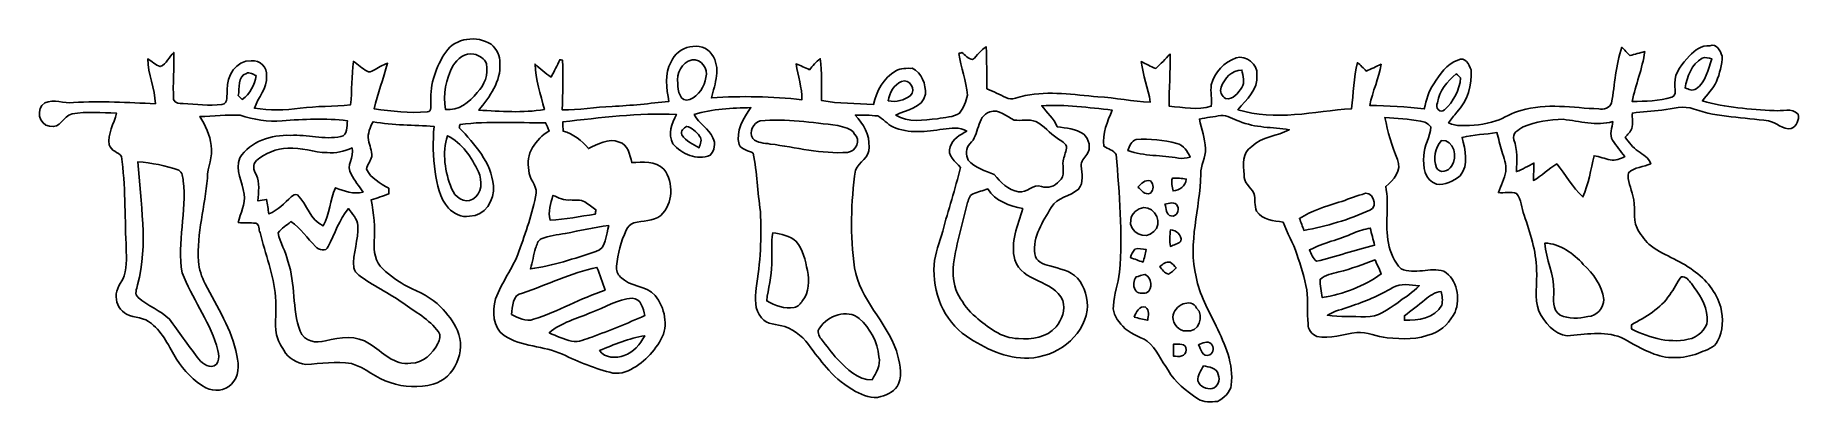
# Model space of a CAD drawing. Header units: centimetres. Extents: x -22.9 to 26.4, y -5.6 to 4.7.
import ezdxf

# ---------------------------------------------------------------- set-up
doc = ezdxf.new("R2010")
doc.units = ezdxf.units.CM
doc.header["$MEASUREMENT"] = 0
doc.layers.add('Camada 1', color=7, linetype='Continuous')

msp = doc.modelspace()

# ---------------------------------------------------------------- linework, layer by layer
at = {"layer": 'Camada 1', "color": 250}
for points, knots in [([(-11.4434, 4.19559), (-11.17141, 4.60304), (-10.56852, 4.66478), (-10.17058, 4.41537), (-10.17058, 4.41537), (-10.02383, 4.28025), (-9.91835, 4.08517), (-9.93352, 3.87985), (-9.93352, 3.87985), (-9.88624, 3.36938), (-10.22315, 2.94922), (-10.52019, 2.57316), (-10.52019, 2.57316), (-9.91094, 2.53824), (-9.28758, 2.48849), (-8.68257, 2.59151), (-8.68257, 2.59151), (-8.79369, 3.00955), (-8.9348, 3.42547), (-8.9468, 3.86186), (-8.9468, 3.86186), (-8.79828, 3.73909), (-8.66105, 3.6008), (-8.49665, 3.4985), (-8.49665, 3.4985), (-8.41128, 3.65689), (-8.32697, 3.8167), (-8.25712, 3.98286), (-8.25712, 3.98286), (-8.23771, 3.97969), (-8.19856, 3.97334), (-8.1788, 3.97016), (-8.1788, 3.97016), (-8.16222, 3.50802), (-8.16398, 3.04518), (-8.18903, 2.58304), (-8.18903, 2.58304), (-7.72054, 2.57069), (-7.25876, 2.66382), (-6.79132, 2.67617), (-6.79132, 2.67617), (-6.26075, 2.69946), (-5.73229, 2.76013), (-5.20418, 2.81552), (-5.20418, 2.81552), (-5.2705, 3.18206), (-5.33365, 3.58352), (-5.14174, 3.92254), (-5.14174, 3.92254), (-4.9717, 4.35539), (-4.29084, 4.54025), (-4.00015, 4.13067), (-4.00015, 4.13067), (-3.7398, 3.76132), (-3.91195, 3.31047), (-4.01285, 2.91536), (-4.01285, 2.91536), (-3.16936, 2.9785), (-2.32304, 2.9524), (-1.48167, 2.8635), (-1.48167, 2.8635), (-1.47955, 3.20569), (-1.59985, 3.52954), (-1.64677, 3.86503), (-1.64677, 3.86503), (-1.51906, 3.81988), (-1.39806, 3.75849), (-1.27459, 3.7024), (-1.27459, 3.7024), (-1.17651, 3.80824), (-1.08726, 3.9243), (-0.97331, 4.01426), (-0.97331, 4.01426), (-0.9211, 3.62479), (-0.93451, 3.23039), (-0.9331, 2.8381), (-0.9331, 2.8381), (-0.45402, 2.75449), (0.03316, 2.76578), (0.51647, 2.72627), (0.51647, 2.72627), (0.60325, 3.10197), (0.79692, 3.47662), (1.14547, 3.67065), (1.14547, 3.67065), (1.27917, 3.75885), (1.4478, 3.73874), (1.60055, 3.74191), (1.60055, 3.74191), (1.87501, 3.61774), (1.97908, 3.29177), (1.9752, 3.01519), (1.9752, 3.01519), (1.88136, 2.62502), (1.43969, 2.58974), (1.14053, 2.43381), (1.14053, 2.43381), (1.48343, 2.21297), (1.92193, 2.292), (2.30611, 2.33292), (2.30611, 2.33292), (2.51072, 2.38125), (2.74496, 2.36714), (2.92629, 2.48779), (2.92629, 2.48779), (3.02966, 2.63807), (3.11326, 2.81376), (3.14184, 2.99508), (3.14184, 2.99508), (3.10868, 3.39019), (2.96968, 3.76555), (2.90407, 4.15502), (2.90407, 4.15502), (2.92453, 4.16207), (2.9651, 4.17583), (2.98556, 4.18289), (2.98556, 4.18289), (3.08328, 4.11586), (3.16477, 4.00438), (3.2893, 3.98568), (3.2893, 3.98568), (3.42194, 4.09822), (3.51402, 4.25415), (3.66677, 4.34446), (3.66677, 4.34446), (3.68441, 3.95358), (3.68829, 3.562), (3.68794, 3.17077), (3.68794, 3.17077), (3.86644, 3.09421), (4.04213, 3.01272), (4.21569, 2.92488), (4.21569, 2.92488), (4.39067, 2.82081), (4.58011, 2.95169), (4.75827, 2.98309), (4.75827, 2.98309), (5.43242, 3.10727), (6.11787, 3.01378), (6.79203, 2.94181), (6.79203, 2.94181), (7.28345, 2.93123), (7.76287, 2.79788), (8.255, 2.79964), (8.255, 2.79964), (8.20455, 3.18311), (8.04757, 3.54401), (8.00523, 3.92853), (8.00523, 3.92853), (8.14211, 3.87103), (8.26558, 3.78178), (8.40987, 3.74121), (8.40987, 3.74121), (8.5538, 3.86256), (8.67692, 4.0072), (8.81098, 4.13985), (8.81098, 4.13985), (8.83073, 3.65301), (8.76864, 3.16759), (8.78664, 2.68111), (8.78664, 2.68111), (9.17187, 2.65536), (9.58462, 2.55976), (9.96033, 2.68393), (9.96033, 2.68393), (9.98537, 2.8829), (9.93316, 3.0861), (9.96385, 3.28507), (9.96385, 3.28507), (10.05417, 3.63008), (10.31699, 3.92536), (10.6613, 4.03119), (10.6613, 4.03119), (10.93152, 4.12609), (11.27337, 3.85092), (11.23562, 3.56235), (11.23562, 3.56235), (11.29418, 3.14431), (10.94246, 2.87549), (10.70857, 2.58621), (10.70857, 2.58621), (11.74997, 2.25143), (12.83017, 2.54035), (13.88498, 2.61267), (13.88498, 2.61267), (13.94037, 3.04271), (13.94319, 3.48051), (14.04973, 3.90278), (14.04973, 3.90278), (14.13686, 3.8294), (14.218, 3.74862), (14.29561, 3.66466), (14.29561, 3.66466), (14.43531, 3.72463), (14.57219, 3.79412), (14.71224, 3.85586), (14.71224, 3.85586), (14.65227, 3.46181), (14.47059, 3.09774), (14.39369, 2.70722), (14.39369, 2.70722), (14.90239, 2.68287), (15.41321, 2.67159), (15.9198, 2.60844), (15.9198, 2.60844), (15.96778, 2.85468), (16.03834, 3.09809), (16.18297, 3.30729), (16.18297, 3.30729), (16.35513, 3.56976), (16.54175, 3.86856), (16.86101, 3.96734), (16.86101, 3.96734), (17.0695, 4.07917), (17.17357, 3.84739), (17.22861, 3.69852), (17.22861, 3.69852), (17.26424, 3.27554), (17.12665, 2.82787), (16.83209, 2.51777), (16.83209, 2.51777), (16.74671, 2.42288), (16.66734, 2.32304), (16.5996, 2.21474), (16.5996, 2.21474), (16.70791, 2.17346), (16.81727, 2.13536), (16.93615, 2.14066), (16.93615, 2.14066), (17.26635, 2.14383), (17.60608, 2.15971), (17.9197, 2.27401), (17.9197, 2.27401), (18.16559, 2.34174), (18.36914, 2.51213), (18.62208, 2.56152), (18.62208, 2.56152), (19.33046, 2.78483), (20.07376, 2.63031), (20.79731, 2.6102), (20.79731, 2.6102), (20.92819, 2.5841), (21.12222, 2.62749), (21.15114, 2.78165), (21.15114, 2.78165), (21.25627, 3.29706), (21.26227, 3.83434), (21.44395, 4.33317), (21.44395, 4.33317), (21.52121, 4.25697), (21.59388, 4.17618), (21.66832, 4.09575), (21.66832, 4.09575), (21.80696, 4.13103), (21.94348, 4.17512), (22.08212, 4.21146), (22.08212, 4.21146), (22.0218, 3.73274), (21.8246, 3.28542), (21.73287, 2.8134), (21.73287, 2.8134), (22.10294, 2.82081), (22.48217, 2.82469), (22.8406, 2.93194), (22.8406, 2.93194), (23.00252, 2.98521), (22.90127, 3.2071), (22.92808, 3.31893), (22.92808, 3.31893), (22.90445, 3.63573), (23.14222, 3.87456), (23.33837, 4.09046), (23.33837, 4.09046), (23.48124, 4.25132), (23.67068, 4.39561), (23.90105, 4.37233), (23.90105, 4.37233), (24.10072, 4.44676), (24.19667, 4.23051), (24.24359, 4.08622), (24.24359, 4.08622), (24.25806, 3.83857), (24.16845, 3.60221), (24.09366, 3.3715), (24.09366, 3.3715), (24.00018, 3.16547), (23.82379, 3.01449), (23.69467, 2.83245), (23.69467, 2.83245), (24.34519, 2.64372), (25.02711, 2.59327), (25.70092, 2.56117), (25.70092, 2.56117), (25.91823, 2.53083), (26.2008, 2.65148), (26.36873, 2.45992), (26.36873, 2.45992), (26.41635, 2.29623), (26.32322, 2.12901), (26.1807, 2.05528), (26.1807, 2.05528), (25.93763, 2.02001), (25.76936, 2.23696), (25.54323, 2.27048), (25.54323, 2.27048), (24.85037, 2.37807), (24.13423, 2.36291), (23.46713, 2.60315), (23.46713, 2.60315), (23.17327, 2.71709), (22.8607, 2.60562), (22.56508, 2.57104), (22.56508, 2.57104), (22.28885, 2.54247), (22.01298, 2.52236), (21.73746, 2.49237), (21.73746, 2.49237), (21.72793, 2.3495), (21.75298, 2.20204), (21.72582, 2.06022), (21.72582, 2.06022), (21.68313, 1.96497), (21.60199, 1.89512), (21.53602, 1.81645), (21.53602, 1.81645), (21.64115, 1.67322), (21.74381, 1.52082), (21.90044, 1.42804), (21.90044, 1.42804), (22.03556, 1.33138), (22.19537, 1.24672), (22.2511, 1.07491), (22.2511, 1.07491), (22.0479, 0.98601), (21.79708, 0.97578), (21.62951, 0.82444), (21.62951, 0.82444), (21.58577, 0.60748), (21.705, 0.38841), (21.75369, 0.1778), (21.75369, 0.1778), (21.844, -0.11747), (21.73217, -0.44132), (21.86869, -0.72743), (21.86869, -0.72743), (21.95442, -0.89112), (22.0666, -1.04316), (22.19642, -1.17581), (22.19642, -1.17581), (22.57354, -1.48026), (23.05861, -1.60902), (23.43997, -1.90712), (23.43997, -1.90712), (23.7998, -2.15265), (24.08731, -2.51813), (24.21043, -2.93829), (24.21043, -2.93829), (24.27746, -3.25085), (24.28381, -3.59974), (24.11307, -3.88232), (24.11307, -3.88232), (24.03687, -4.07211), (23.81426, -4.11939), (23.6481, -4.19453), (23.6481, -4.19453), (23.23959, -4.36704), (22.76052, -4.40231), (22.34318, -4.24286), (22.34318, -4.24286), (22.01968, -4.12432), (21.72793, -3.93665), (21.42137, -3.78284), (21.42137, -3.78284), (20.94406, -3.5814), (20.41278, -3.70205), (19.91501, -3.73133), (19.91501, -3.73133), (19.54177, -3.70099), (19.29024, -3.3468), (19.12126, -3.04835), (19.12126, -3.04835), (18.98756, -2.67652), (19.08563, -2.2733), (19.05564, -1.88912), (19.05564, -1.88912), (19.04471, -1.36137), (18.88243, -0.85549), (18.70851, -0.3623), (18.70851, -0.3623), (18.63725, -0.16157), (18.63125, 0.06985), (18.49896, 0.24412), (18.49896, 0.24412), (18.33598, 0.2981), (18.15853, 0.25259), (17.99025, 0.26952), (17.99025, 0.26952), (18.05905, 0.46708), (18.16982, 0.65052), (18.19875, 0.86042), (18.19875, 0.86042), (18.21639, 1.05727), (18.14548, 1.24425), (18.08656, 1.42769), (18.08656, 1.42769), (18.02871, 1.59702), (18.00084, 1.77482), (17.94969, 1.94627), (17.94969, 1.94627), (17.62619, 1.89618), (17.29669, 1.8863), (16.97778, 1.81222), (16.97778, 1.81222), (17.05892, 1.45979), (17.17675, 1.04387), (16.92028, 0.73625), (16.92028, 0.73625), (16.7326, 0.60043), (16.49942, 0.45791), (16.2567, 0.50482), (16.2567, 0.50482), (15.92051, 0.61595), (15.88382, 0.99766), (15.90146, 1.29399), (15.90146, 1.29399), (15.91169, 1.57974), (16.0909, 1.8228), (16.10007, 2.10749), (16.10007, 2.10749), (16.03022, 2.19569), (15.92262, 2.25213), (15.81326, 2.26766), (15.81326, 2.26766), (15.48377, 2.3241), (15.14934, 2.34703), (14.81667, 2.3682), (14.81667, 2.3682), (14.89639, 1.96603), (15.01387, 1.57374), (15.16909, 1.19451), (15.16909, 1.19451), (15.2968, 0.88935), (15.0622, 0.61595), (14.83995, 0.44274), (14.83995, 0.44274), (14.94578, -0.0822), (14.80996, -0.62159), (14.91897, -1.14617), (14.91897, -1.14617), (14.96942, -1.40829), (15.0756, -1.6697), (15.26928, -1.85949), (15.26928, -1.85949), (15.65416, -2.04188), (16.07679, -1.80199), (16.46837, -1.92899), (16.46837, -1.92899), (16.83738, -2.16288), (16.93369, -2.68217), (16.77882, -3.07093), (16.77882, -3.07093), (16.64053, -3.33199), (16.43274, -3.57858), (16.14487, -3.6763), (16.14487, -3.6763), (15.74659, -3.8414), (15.30491, -3.83152), (14.8844, -3.79024), (14.8844, -3.79024), (14.59618, -3.75673), (14.32313, -3.61915), (14.02891, -3.64349), (14.02891, -3.64349), (13.65779, -3.69076), (13.28914, -3.81917), (12.91202, -3.75532), (12.91202, -3.75532), (12.77937, -3.68935), (12.65802, -3.56341), (12.67248, -3.40148), (12.67248, -3.40148), (12.63262, -3.08645), (12.68483, -2.76684), (12.63121, -2.45322), (12.63121, -2.45322), (12.57335, -2.11102), (12.46505, -1.78012), (12.35463, -1.45203), (12.35463, -1.45203), (12.25021, -1.14265), (12.08864, -0.85796), (11.96975, -0.55457), (11.96975, -0.55457), (11.70587, -0.52176), (11.39931, -0.48895), (11.23033, -0.25506), (11.23033, -0.25506), (11.15942, -0.09737), (11.20528, 0.08749), (11.15624, 0.24977), (11.15624, 0.24977), (11.06029, 0.4251), (10.84968, 0.54539), (10.8846, 0.77576), (10.8846, 0.77576), (10.83698, 1.04704), (10.82922, 1.38289), (11.09239, 1.55469), (11.09239, 1.55469), (11.38414, 1.83621), (11.80535, 1.84044), (12.14296, 2.02671), (12.14296, 2.02671), (11.678, 2.09973), (11.18764, 2.07539), (10.74596, 2.26095), (10.74596, 2.26095), (10.57628, 2.32234), (10.41365, 2.43593), (10.22597, 2.41864), (10.22597, 2.41864), (10.02665, 2.39571), (9.82945, 2.36185), (9.63295, 2.32339), (9.63295, 2.32339), (9.6834, 2.04858), (9.79064, 1.784), (9.79946, 1.50177), (9.79946, 1.50177), (9.81851, 1.25024), (9.658, 1.03223), (9.66858, 0.78034), (9.66858, 0.78034), (9.64918, -0.17568), (9.30487, -1.13171), (9.53558, -2.08668), (9.53558, -2.08668), (9.6266, -2.58092), (9.8806, -3.01696), (10.10073, -3.46075), (10.10073, -3.46075), (10.33956, -3.97827), (10.60027, -4.52155), (10.5216, -5.10999), (10.5216, -5.10999), (10.4962, -5.32342), (10.30852, -5.47052), (10.13672, -5.57142), (10.13672, -5.57142), (9.95186, -5.57847), (9.7476, -5.60387), (9.58709, -5.4931), (9.58709, -5.4931), (9.26924, -5.28002), (8.94997, -5.03661), (8.75665, -4.699), (8.75665, -4.699), (8.56544, -4.42454), (8.43209, -4.09998), (8.16892, -3.88302), (8.16892, -3.88302), (7.94456, -3.7398), (7.66621, -3.67277), (7.4863, -3.4671), (7.4863, -3.4671), (7.34589, -3.30835), (7.20125, -3.11856), (7.22454, -2.89348), (7.22454, -2.89348), (7.23935, -2.57528), (7.3593, -2.27471), (7.39916, -1.96003), (7.39916, -1.96003), (7.48771, -0.8636), (7.39281, 0.23707), (7.3025, 1.32962), (7.3025, 1.32962), (7.23794, 1.45838), (7.07108, 1.48837), (6.95925, 1.56598), (6.95925, 1.56598), (6.90704, 1.92652), (7.06226, 2.25107), (7.18996, 2.57492), (7.18996, 2.57492), (6.53591, 2.64513), (5.87904, 2.73332), (5.22005, 2.69734), (5.22005, 2.69734), (5.3654, 2.50225), (5.55801, 2.33927), (5.65432, 2.11067), (5.65432, 2.11067), (5.90515, 2.06481), (6.1849, 2.06304), (6.39551, 1.89759), (6.39551, 1.89759), (6.54544, 1.76177), (6.61388, 1.50177), (6.48123, 1.33279), (6.48123, 1.33279), (6.41703, 1.23507), (6.30661, 1.14371), (6.32707, 1.01388), (6.32707, 1.01388), (6.34753, 0.79798), (6.40186, 0.54716), (6.25122, 0.36266), (6.25122, 0.36266), (6.01909, 0.16016), (5.64656, 0.14323), (5.48711, -0.14393), (5.48711, -0.14393), (5.25462, -0.54398), (4.96782, -0.95462), (5.02708, -1.44604), (5.02708, -1.44604), (5.0486, -1.64712), (5.26909, -1.74907), (5.44548, -1.77835), (5.44548, -1.77835), (5.70971, -1.86796), (6.02297, -1.90218), (6.21982, -2.12266), (6.21982, -2.12266), (6.43361, -2.36608), (6.51298, -2.70475), (6.4957, -3.02225), (6.4957, -3.02225), (6.37681, -3.78813), (5.60952, -4.32929), (4.86269, -4.35645), (4.86269, -4.35645), (4.22698, -4.3815), (3.62902, -4.09328), (3.11573, -3.74544), (3.11573, -3.74544), (2.47403, -3.31117), (2.15688, -2.50472), (2.21544, -1.74731), (2.21544, -1.74731), (2.23344, -1.42275), (2.36996, -1.12466), (2.45181, -0.81421), (2.45181, -0.81421), (2.6035, -0.21555), (2.80599, 0.36971), (2.95169, 0.96979), (2.95169, 0.96979), (2.81869, 1.13171), (2.56117, 1.30881), (2.66453, 1.54799), (2.66453, 1.54799), (2.72521, 1.77624), (2.94005, 1.87854), (3.12561, 1.98543), (3.12561, 1.98543), (2.93229, 2.11808), (2.6797, 2.06269), (2.46274, 2.03941), (2.46274, 2.03941), (1.99813, 1.97979), (1.49931, 1.90147), (1.05904, 2.10644), (1.05904, 2.10644), (0.89852, 2.17981), (0.79304, 2.33433), (0.63535, 2.41018), (0.63535, 2.41018), (0.42545, 2.43452), (0.21555, 2.43381), (0.006, 2.43522), (0.006, 2.43522), (0.23566, 2.19428), (0.41628, 1.88101), (0.39194, 1.53635), (0.39194, 1.53635), (0.41204, 1.25166), (0.12241, 1.12289), (0.01235, 0.89852), (0.01235, 0.89852), (-0.11148, -0.00494), (-0.14393, -0.92992), (-0.0127, -1.83444), (-0.0127, -1.83444), (0.13053, -2.71851), (0.87207, -3.32669), (1.15852, -4.15114), (1.15852, -4.15114), (1.2379, -4.44817), (1.34126, -4.77943), (1.21532, -5.08), (1.21532, -5.08), (1.1303, -5.28002), (0.91899, -5.37739), (0.72284, -5.43172), (0.72284, -5.43172), (0.47731, -5.52238), (0.23319, -5.39115), (0.01376, -5.29272), (0.01376, -5.29272), (-0.25224, -5.12022), (-0.52917, -4.94771), (-0.72778, -4.69582), (-0.72778, -4.69582), (-0.89888, -4.49086), (-1.08126, -4.29436), (-1.2319, -4.07317), (-1.2319, -4.07317), (-1.40794, -3.80718), (-1.65911, -3.57717), (-1.96427, -3.4738), (-1.96427, -3.4738), (-2.17981, -3.40854), (-2.46592, -3.43535), (-2.61232, -3.22827), (-2.61232, -3.22827), (-2.8261, -3.01449), (-2.788, -2.67829), (-2.76154, -2.40453), (-2.76154, -2.40453), (-2.64936, -1.69616), (-2.59997, -0.97508), (-2.64619, -0.25859), (-2.64619, -0.25859), (-2.72027, 0.28257), (-2.73897, 0.83009), (-2.84656, 1.36631), (-2.84656, 1.36631), (-2.97427, 1.44709), (-3.17288, 1.45944), (-3.24062, 1.61008), (-3.24062, 1.61008), (-3.33622, 1.99108), (-3.12244, 2.34879), (-2.9083, 2.64548), (-2.9083, 2.64548), (-3.44205, 2.62678), (-3.98357, 2.61302), (-4.49651, 2.44792), (-4.49651, 2.44792), (-4.35927, 2.20063), (-4.09152, 2.05775), (-3.97228, 1.79811), (-3.97228, 1.79811), (-3.87174, 1.64289), (-3.94476, 1.44392), (-4.04495, 1.31057), (-4.04495, 1.31057), (-4.42701, 1.15958), (-4.83729, 1.33738), (-5.09058, 1.6316), (-5.09058, 1.6316), (-5.24016, 1.90747), (-5.12516, 2.2031), (-4.99322, 2.45357), (-4.99322, 2.45357), (-6.05578, 2.49802), (-7.11623, 2.36855), (-8.16927, 2.2419), (-8.16927, 2.2419), (-8.16751, 2.1784), (-8.16363, 2.05105), (-8.16151, 1.98755), (-8.16151, 1.98755), (-7.87224, 1.90923), (-7.64117, 1.72685), (-7.45525, 1.50001), (-7.45525, 1.50001), (-7.19137, 1.62489), (-6.89857, 1.79881), (-6.598, 1.68134), (-6.598, 1.68134), (-6.34365, 1.61643), (-6.29567, 1.32397), (-6.24276, 1.10737), (-6.24276, 1.10737), (-5.94148, 1.12219), (-5.57071, 1.15746), (-5.34211, 0.92004), (-5.34211, 0.92004), (-5.06236, 0.5461), (-5.08459, -0.04586), (-5.43066, -0.37289), (-5.43066, -0.37289), (-5.64268, -0.54504), (-5.9369, -0.50482), (-6.18561, -0.58102), (-6.18561, -0.58102), (-6.28615, -0.60537), (-6.35282, -0.69568), (-6.39551, -0.78422), (-6.39551, -0.78422), (-6.5465, -1.09855), (-6.63504, -1.4411), (-6.66821, -1.78788), (-6.66821, -1.78788), (-6.67632, -1.89865), (-6.63822, -2.01542), (-6.55355, -2.09091), (-6.55355, -2.09091), (-6.29849, -2.37349), (-5.836, -2.31493), (-5.58906, -2.60844), (-5.58906, -2.60844), (-5.31918, -2.9404), (-5.20347, -3.45158), (-5.42678, -3.83716), (-5.42678, -3.83716), (-5.65467, -4.23192), (-5.99228, -4.58047), (-6.42479, -4.7438), (-6.42479, -4.7438), (-6.53415, -4.78049), (-6.65409, -4.79002), (-6.76769, -4.7752), (-6.76769, -4.7752), (-7.2584, -4.65878), (-7.72548, -4.4637), (-8.18056, -4.24921), (-8.18056, -4.24921), (-8.70267, -4.00861), (-9.32568, -4.04989), (-9.81392, -3.72569), (-9.81392, -3.72569), (-10.1346, -3.49709), (-10.14518, -3.04906), (-10.04852, -2.70404), (-10.04852, -2.70404), (-9.88695, -2.23555), (-9.5571, -1.84785), (-9.398, -1.37795), (-9.398, -1.37795), (-9.21032, -0.84349), (-9.01065, -0.30797), (-8.91575, 0.25259), (-8.91575, 0.25259), (-8.89282, 0.48613), (-9.12707, 0.6477), (-9.11542, 0.88265), (-9.11542, 0.88265), (-9.23502, 1.34514), (-8.92528, 1.76495), (-8.55027, 1.99108), (-8.55027, 1.99108), (-8.58344, 2.06869), (-8.6173, 2.14595), (-8.65293, 2.22215), (-8.65293, 2.22215), (-9.4488, 2.2098), (-10.24925, 2.27542), (-11.04159, 2.17346), (-11.04159, 2.17346), (-11.04794, 2.14983), (-11.06099, 2.10291), (-11.06734, 2.07962), (-11.06734, 2.07962), (-10.62955, 1.62701), (-10.17023, 1.11337), (-10.1099, 0.45755), (-10.1099, 0.45755), (-10.07216, 0.0702), (-10.34662, -0.40605), (-10.77771, -0.38911), (-10.77771, -0.38911), (-11.00314, -0.43709), (-11.21269, -0.31644), (-11.3672, -0.16686), (-11.3672, -0.16686), (-11.62332, 0.11148), (-11.67835, 0.49636), (-11.74044, 0.85302), (-11.74044, 0.85302), (-11.79936, 1.27176), (-11.80853, 1.69721), (-11.76937, 2.11808), (-11.76937, 2.11808), (-12.33911, 2.15724), (-12.91272, 2.14348), (-13.47611, 2.24931), (-13.47611, 2.24931), (-13.55725, 2.09232), (-13.63239, 1.92087), (-13.60629, 1.73884), (-13.60629, 1.73884), (-13.57242, 1.58503), (-13.50292, 1.43863), (-13.51386, 1.2767), (-13.51386, 1.2767), (-13.54843, 1.15464), (-13.62957, 1.05163), (-13.65955, 0.9271), (-13.65955, 0.9271), (-13.53644, 0.66075), (-13.27503, 0.52987), (-13.03584, 0.39158), (-13.03584, 0.39158), (-13.03514, 0.33972), (-13.03408, 0.28751), (-13.03267, 0.2353), (-13.03267, 0.2353), (-13.19283, 0.16863), (-13.35934, 0.12065), (-13.52409, 0.06738), (-13.52409, 0.06738), (-13.45459, -0.31574), (-13.4112, -0.70591), (-13.44189, -1.09573), (-13.44189, -1.09573), (-13.46517, -1.36666), (-13.41332, -1.67111), (-13.20624, -1.86443), (-13.20624, -1.86443), (-12.99915, -2.06093), (-12.75962, -2.22426), (-12.50844, -2.35973), (-12.50844, -2.35973), (-12.18283, -2.51389), (-11.84204, -2.66382), (-11.58663, -2.92594), (-11.58663, -2.92594), (-11.40001, -3.12138), (-11.22504, -3.33587), (-11.11426, -3.58493), (-11.11426, -3.58493), (-10.86908, -4.15431), (-11.1887, -4.91172), (-11.79371, -5.08952), (-11.79371, -5.08952), (-12.18882, -5.18619), (-12.61392, -5.17948), (-12.99739, -5.03767), (-12.99739, -5.03767), (-13.39074, -4.93077), (-13.69166, -4.62245), (-14.08254, -4.50921), (-14.08254, -4.50921), (-14.50693, -4.43689), (-14.9352, -4.51344), (-15.35924, -4.53602), (-15.35924, -4.53602), (-15.60512, -4.49897), (-15.85313, -4.36316), (-15.97378, -4.13914), (-15.97378, -4.13914), (-16.05068, -4.0005), (-16.14064, -3.86503), (-16.17768, -3.70911), (-16.17768, -3.70911), (-16.23342, -3.35597), (-16.16745, -2.99861), (-16.20379, -2.64442), (-16.20379, -2.64442), (-16.2433, -2.02353), (-16.49871, -1.44674), (-16.63171, -0.84526), (-16.63171, -0.84526), (-16.68498, -0.78493), (-16.64335, -0.60678), (-16.75553, -0.58949), (-16.75553, -0.58949), (-16.91816, -0.56868), (-17.0822, -0.57432), (-17.24589, -0.5715), (-17.24589, -0.5715), (-17.18416, -0.30762), (-17.03352, -0.05397), (-17.0815, 0.22578), (-17.0815, 0.22578), (-17.12877, 0.55774), (-17.34185, 0.90064), (-17.20003, 1.23613), (-17.20003, 1.23613), (-16.90793, 1.70921), (-16.31703, 1.88948), (-15.78751, 1.86725), (-15.78751, 1.86725), (-15.31726, 1.89547), (-14.84277, 1.73849), (-14.3771, 1.83374), (-14.3771, 1.83374), (-14.17426, 1.87995), (-14.21624, 2.11737), (-14.19437, 2.27789), (-14.19437, 2.27789), (-14.80114, 2.34879), (-15.41251, 2.32445), (-16.01929, 2.27401), (-16.01929, 2.27401), (-16.41722, 2.23449), (-16.81127, 2.31422), (-17.19015, 2.42852), (-17.19015, 2.42852), (-17.56586, 2.45251), (-17.94192, 2.39395), (-18.31834, 2.39677), (-18.31834, 2.39677), (-18.17511, 2.14454), (-18.02659, 1.88136), (-18.0019, 1.58679), (-18.0019, 1.58679), (-17.94334, 1.2767), (-18.1109, 0.97931), (-18.10702, 0.66992), (-18.10702, 0.66992), (-18.1744, -0.10795), (-18.41041, -0.87136), (-18.35467, -1.65735), (-18.35467, -1.65735), (-18.34903, -1.87819), (-18.26401, -2.08492), (-18.17264, -2.28247), (-18.17264, -2.28247), (-17.8368, -2.92876), (-17.42334, -3.55635), (-17.28646, -4.28449), (-17.28646, -4.28449), (-17.22155, -4.55224), (-17.21873, -4.88668), (-17.4378, -5.08706), (-17.4378, -5.08706), (-17.61278, -5.28214), (-17.9257, -5.30366), (-18.15042, -5.18619), (-18.15042, -5.18619), (-18.49261, -5.00309), (-18.75543, -4.70429), (-18.97592, -4.39173), (-18.97592, -4.39173), (-19.17735, -4.04283), (-19.34915, -3.64807), (-19.67406, -3.39302), (-19.67406, -3.39302), (-19.86985, -3.21592), (-20.14185, -3.23391), (-20.36939, -3.13161), (-20.36939, -3.13161), (-20.53519, -3.03036), (-20.67101, -2.84903), (-20.65478, -2.64513), (-20.65478, -2.64513), (-20.68336, -2.41723), (-20.50344, -2.25601), (-20.43606, -2.05634), (-20.43606, -2.05634), (-20.3461, -1.76812), (-20.37997, -1.46156), (-20.38103, -1.16522), (-20.38103, -1.16522), (-20.42089, -0.35066), (-20.3962, 0.47061), (-20.50979, 1.27917), (-20.50979, 1.27917), (-20.5994, 1.41005), (-20.8093, 1.43087), (-20.8534, 1.60091), (-20.8534, 1.60091), (-20.90279, 1.91558), (-20.71723, 2.19216), (-20.6502, 2.4892), (-20.6502, 2.4892), (-21.0626, 2.49837), (-21.4817, 2.54317), (-21.89021, 2.46768), (-21.89021, 2.46768), (-22.14386, 2.41582), (-22.21865, 2.0447), (-22.52063, 2.12337), (-22.52063, 2.12337), (-22.81661, 2.15406), (-22.92032, 2.62996), (-22.65433, 2.7753), (-22.65433, 2.7753), (-22.39857, 2.89736), (-22.12199, 2.75096), (-21.85493, 2.78447), (-21.85493, 2.78447), (-21.09117, 2.83951), (-20.32705, 2.7813), (-19.56294, 2.75202), (-19.56294, 2.75202), (-19.57317, 3.17853), (-19.77178, 3.57752), (-19.77743, 4.00614), (-19.77743, 4.00614), (-19.65819, 3.93665), (-19.55412, 3.83963), (-19.42465, 3.78954), (-19.42465, 3.78954), (-19.25143, 3.86221), (-19.18264, 4.06506), (-19.04788, 4.18853), (-19.04788, 4.18853), (-19.02848, 3.74791), (-19.0814, 3.30729), (-19.05247, 2.86738), (-19.05247, 2.86738), (-19.00625, 2.77142), (-18.88314, 2.74602), (-18.78577, 2.75837), (-18.78577, 2.75837), (-18.42594, 2.7305), (-18.06187, 2.69311), (-17.70168, 2.72909), (-17.70168, 2.72909), (-17.51259, 2.76719), (-17.57398, 3.00814), (-17.55563, 3.13972), (-17.55563, 3.13972), (-17.57504, 3.52319), (-17.30975, 3.97192), (-16.88042, 3.95111), (-16.88042, 3.95111), (-16.64899, 3.99168), (-16.41475, 3.76026), (-16.45497, 3.52707), (-16.45497, 3.52707), (-16.42145, 3.18206), (-16.6938, 2.93299), (-16.79222, 2.62643), (-16.79222, 2.62643), (-16.36924, 2.56469), (-15.9392, 2.57246), (-15.51587, 2.62431), (-15.51587, 2.62431), (-15.04915, 2.68922), (-14.57607, 2.67406), (-14.10758, 2.71886), (-14.10758, 2.71886), (-14.05749, 3.12244), (-14.08042, 3.53166), (-14.02503, 3.93453), (-14.02503, 3.93453), (-13.89556, 3.84669), (-13.78091, 3.73697), (-13.64262, 3.66219), (-13.64262, 3.66219), (-13.58688, 3.62409), (-13.52056, 3.65478), (-13.46835, 3.68371), (-13.46835, 3.68371), (-13.33923, 3.75708), (-13.20941, 3.83081), (-13.06971, 3.88338), (-13.06971, 3.88338), (-13.18119, 3.45369), (-13.35123, 3.04094), (-13.44013, 2.60526), (-13.44013, 2.60526), (-12.95012, 2.54917), (-12.45552, 2.48179), (-11.96234, 2.52412), (-11.96234, 2.52412), (-11.80571, 2.5206), (-11.88649, 2.74038), (-11.85757, 2.82116), (-11.85757, 2.82116), (-11.88438, 3.30906), (-11.71434, 3.79518), (-11.4434, 4.19559), (-11.4434, 4.19559), (-11.4434, 4.19559), (-11.4434, 4.19559), (-11.4434, 4.19559)], [0, 0, 0, 0, 0.00342466, 0.00342466, 0.00342466, 0.00342466, 0.00684932, 0.00684932, 0.00684932, 0.00684932, 0.01027397, 0.01027397, 0.01027397, 0.01027397, 0.01369863, 0.01369863, 0.01369863, 0.01369863, 0.01712329, 0.01712329, 0.01712329, 0.01712329, 0.02054795, 0.02054795, 0.02054795, 0.02054795, 0.0239726, 0.0239726, 0.0239726, 0.0239726, 0.02739726, 0.02739726, 0.02739726, 0.02739726, 0.03082192, 0.03082192, 0.03082192, 0.03082192, 0.03424658, 0.03424658, 0.03424658, 0.03424658, 0.03767123, 0.03767123, 0.03767123, 0.03767123, 0.04109589, 0.04109589, 0.04109589, 0.04109589, 0.04452055, 0.04452055, 0.04452055, 0.04452055, 0.04794521, 0.04794521, 0.04794521, 0.04794521, 0.05136986, 0.05136986, 0.05136986, 0.05136986, 0.05479452, 0.05479452, 0.05479452, 0.05479452, 0.05821918, 0.05821918, 0.05821918, 0.05821918, 0.06164384, 0.06164384, 0.06164384, 0.06164384, 0.06506849, 0.06506849, 0.06506849, 0.06506849, 0.06849315, 0.06849315, 0.06849315, 0.06849315, 0.07191781, 0.07191781, 0.07191781, 0.07191781, 0.07534247, 0.07534247, 0.07534247, 0.07534247, 0.07876712, 0.07876712, 0.07876712, 0.07876712, 0.08219178, 0.08219178, 0.08219178, 0.08219178, 0.08561644, 0.08561644, 0.08561644, 0.08561644, 0.0890411, 0.0890411, 0.0890411, 0.0890411, 0.09246575, 0.09246575, 0.09246575, 0.09246575, 0.09589041, 0.09589041, 0.09589041, 0.09589041, 0.09931507, 0.09931507, 0.09931507, 0.09931507, 0.10273973, 0.10273973, 0.10273973, 0.10273973, 0.10616438, 0.10616438, 0.10616438, 0.10616438, 0.10958904, 0.10958904, 0.10958904, 0.10958904, 0.1130137, 0.1130137, 0.1130137, 0.1130137, 0.11643836, 0.11643836, 0.11643836, 0.11643836, 0.11986301, 0.11986301, 0.11986301, 0.11986301, 0.12328767, 0.12328767, 0.12328767, 0.12328767, 0.12671233, 0.12671233, 0.12671233, 0.12671233, 0.13013699, 0.13013699, 0.13013699, 0.13013699, 0.13356164, 0.13356164, 0.13356164, 0.13356164, 0.1369863, 0.1369863, 0.1369863, 0.1369863, 0.14041096, 0.14041096, 0.14041096, 0.14041096, 0.14383562, 0.14383562, 0.14383562, 0.14383562, 0.14726027, 0.14726027, 0.14726027, 0.14726027, 0.15068493, 0.15068493, 0.15068493, 0.15068493, 0.15410959, 0.15410959, 0.15410959, 0.15410959, 0.15753425, 0.15753425, 0.15753425, 0.15753425, 0.1609589, 0.1609589, 0.1609589, 0.1609589, 0.16438356, 0.16438356, 0.16438356, 0.16438356, 0.16780822, 0.16780822, 0.16780822, 0.16780822, 0.17123288, 0.17123288, 0.17123288, 0.17123288, 0.17465753, 0.17465753, 0.17465753, 0.17465753, 0.17808219, 0.17808219, 0.17808219, 0.17808219, 0.18150685, 0.18150685, 0.18150685, 0.18150685, 0.18493151, 0.18493151, 0.18493151, 0.18493151, 0.18835616, 0.18835616, 0.18835616, 0.18835616, 0.19178082, 0.19178082, 0.19178082, 0.19178082, 0.19520548, 0.19520548, 0.19520548, 0.19520548, 0.19863014, 0.19863014, 0.19863014, 0.19863014, 0.20205479, 0.20205479, 0.20205479, 0.20205479, 0.20547945, 0.20547945, 0.20547945, 0.20547945, 0.20890411, 0.20890411, 0.20890411, 0.20890411, 0.21232877, 0.21232877, 0.21232877, 0.21232877, 0.21575342, 0.21575342, 0.21575342, 0.21575342, 0.21917808, 0.21917808, 0.21917808, 0.21917808, 0.22260274, 0.22260274, 0.22260274, 0.22260274, 0.2260274, 0.2260274, 0.2260274, 0.2260274, 0.22945205, 0.22945205, 0.22945205, 0.22945205, 0.23287671, 0.23287671, 0.23287671, 0.23287671, 0.23630137, 0.23630137, 0.23630137, 0.23630137, 0.23972603, 0.23972603, 0.23972603, 0.23972603, 0.24315068, 0.24315068, 0.24315068, 0.24315068, 0.24657534, 0.24657534, 0.24657534, 0.24657534, 0.25, 0.25, 0.25, 0.25, 0.25342466, 0.25342466, 0.25342466, 0.25342466, 0.25684932, 0.25684932, 0.25684932, 0.25684932, 0.26027397, 0.26027397, 0.26027397, 0.26027397, 0.26369863, 0.26369863, 0.26369863, 0.26369863, 0.26712329, 0.26712329, 0.26712329, 0.26712329, 0.27054795, 0.27054795, 0.27054795, 0.27054795, 0.2739726, 0.2739726, 0.2739726, 0.2739726, 0.27739726, 0.27739726, 0.27739726, 0.27739726, 0.28082192, 0.28082192, 0.28082192, 0.28082192, 0.28424658, 0.28424658, 0.28424658, 0.28424658, 0.28767123, 0.28767123, 0.28767123, 0.28767123, 0.29109589, 0.29109589, 0.29109589, 0.29109589, 0.29452055, 0.29452055, 0.29452055, 0.29452055, 0.29794521, 0.29794521, 0.29794521, 0.29794521, 0.30136986, 0.30136986, 0.30136986, 0.30136986, 0.30479452, 0.30479452, 0.30479452, 0.30479452, 0.30821918, 0.30821918, 0.30821918, 0.30821918, 0.31164384, 0.31164384, 0.31164384, 0.31164384, 0.31506849, 0.31506849, 0.31506849, 0.31506849, 0.31849315, 0.31849315, 0.31849315, 0.31849315, 0.32191781, 0.32191781, 0.32191781, 0.32191781, 0.32534247, 0.32534247, 0.32534247, 0.32534247, 0.32876712, 0.32876712, 0.32876712, 0.32876712, 0.33219178, 0.33219178, 0.33219178, 0.33219178, 0.33561644, 0.33561644, 0.33561644, 0.33561644, 0.3390411, 0.3390411, 0.3390411, 0.3390411, 0.34246575, 0.34246575, 0.34246575, 0.34246575, 0.34589041, 0.34589041, 0.34589041, 0.34589041, 0.34931507, 0.34931507, 0.34931507, 0.34931507, 0.35273973, 0.35273973, 0.35273973, 0.35273973, 0.35616438, 0.35616438, 0.35616438, 0.35616438, 0.35958904, 0.35958904, 0.35958904, 0.35958904, 0.3630137, 0.3630137, 0.3630137, 0.3630137, 0.36643836, 0.36643836, 0.36643836, 0.36643836, 0.36986301, 0.36986301, 0.36986301, 0.36986301, 0.37328767, 0.37328767, 0.37328767, 0.37328767, 0.37671233, 0.37671233, 0.37671233, 0.37671233, 0.38013699, 0.38013699, 0.38013699, 0.38013699, 0.38356164, 0.38356164, 0.38356164, 0.38356164, 0.3869863, 0.3869863, 0.3869863, 0.3869863, 0.39041096, 0.39041096, 0.39041096, 0.39041096, 0.39383562, 0.39383562, 0.39383562, 0.39383562, 0.39726027, 0.39726027, 0.39726027, 0.39726027, 0.40068493, 0.40068493, 0.40068493, 0.40068493, 0.40410959, 0.40410959, 0.40410959, 0.40410959, 0.40753425, 0.40753425, 0.40753425, 0.40753425, 0.4109589, 0.4109589, 0.4109589, 0.4109589, 0.41438356, 0.41438356, 0.41438356, 0.41438356, 0.41780822, 0.41780822, 0.41780822, 0.41780822, 0.42123288, 0.42123288, 0.42123288, 0.42123288, 0.42465753, 0.42465753, 0.42465753, 0.42465753, 0.42808219, 0.42808219, 0.42808219, 0.42808219, 0.43150685, 0.43150685, 0.43150685, 0.43150685, 0.43493151, 0.43493151, 0.43493151, 0.43493151, 0.43835616, 0.43835616, 0.43835616, 0.43835616, 0.44178082, 0.44178082, 0.44178082, 0.44178082, 0.44520548, 0.44520548, 0.44520548, 0.44520548, 0.44863014, 0.44863014, 0.44863014, 0.44863014, 0.45205479, 0.45205479, 0.45205479, 0.45205479, 0.45547945, 0.45547945, 0.45547945, 0.45547945, 0.45890411, 0.45890411, 0.45890411, 0.45890411, 0.46232877, 0.46232877, 0.46232877, 0.46232877, 0.46575342, 0.46575342, 0.46575342, 0.46575342, 0.46917808, 0.46917808, 0.46917808, 0.46917808, 0.47260274, 0.47260274, 0.47260274, 0.47260274, 0.4760274, 0.4760274, 0.4760274, 0.4760274, 0.47945205, 0.47945205, 0.47945205, 0.47945205, 0.48287671, 0.48287671, 0.48287671, 0.48287671, 0.48630137, 0.48630137, 0.48630137, 0.48630137, 0.48972603, 0.48972603, 0.48972603, 0.48972603, 0.49315068, 0.49315068, 0.49315068, 0.49315068, 0.49657534, 0.49657534, 0.49657534, 0.49657534, 0.5, 0.5, 0.5, 0.5, 0.50342466, 0.50342466, 0.50342466, 0.50342466, 0.50684932, 0.50684932, 0.50684932, 0.50684932, 0.51027397, 0.51027397, 0.51027397, 0.51027397, 0.51369863, 0.51369863, 0.51369863, 0.51369863, 0.51712329, 0.51712329, 0.51712329, 0.51712329, 0.52054795, 0.52054795, 0.52054795, 0.52054795, 0.5239726, 0.5239726, 0.5239726, 0.5239726, 0.52739726, 0.52739726, 0.52739726, 0.52739726, 0.53082192, 0.53082192, 0.53082192, 0.53082192, 0.53424658, 0.53424658, 0.53424658, 0.53424658, 0.53767123, 0.53767123, 0.53767123, 0.53767123, 0.54109589, 0.54109589, 0.54109589, 0.54109589, 0.54452055, 0.54452055, 0.54452055, 0.54452055, 0.54794521, 0.54794521, 0.54794521, 0.54794521, 0.55136986, 0.55136986, 0.55136986, 0.55136986, 0.55479452, 0.55479452, 0.55479452, 0.55479452, 0.55821918, 0.55821918, 0.55821918, 0.55821918, 0.56164384, 0.56164384, 0.56164384, 0.56164384, 0.56506849, 0.56506849, 0.56506849, 0.56506849, 0.56849315, 0.56849315, 0.56849315, 0.56849315, 0.57191781, 0.57191781, 0.57191781, 0.57191781, 0.57534247, 0.57534247, 0.57534247, 0.57534247, 0.57876712, 0.57876712, 0.57876712, 0.57876712, 0.58219178, 0.58219178, 0.58219178, 0.58219178, 0.58561644, 0.58561644, 0.58561644, 0.58561644, 0.5890411, 0.5890411, 0.5890411, 0.5890411, 0.59246575, 0.59246575, 0.59246575, 0.59246575, 0.59589041, 0.59589041, 0.59589041, 0.59589041, 0.59931507, 0.59931507, 0.59931507, 0.59931507, 0.60273973, 0.60273973, 0.60273973, 0.60273973, 0.60616438, 0.60616438, 0.60616438, 0.60616438, 0.60958904, 0.60958904, 0.60958904, 0.60958904, 0.6130137, 0.6130137, 0.6130137, 0.6130137, 0.61643836, 0.61643836, 0.61643836, 0.61643836, 0.61986301, 0.61986301, 0.61986301, 0.61986301, 0.62328767, 0.62328767, 0.62328767, 0.62328767, 0.62671233, 0.62671233, 0.62671233, 0.62671233, 0.63013699, 0.63013699, 0.63013699, 0.63013699, 0.63356164, 0.63356164, 0.63356164, 0.63356164, 0.6369863, 0.6369863, 0.6369863, 0.6369863, 0.64041096, 0.64041096, 0.64041096, 0.64041096, 0.64383562, 0.64383562, 0.64383562, 0.64383562, 0.64726027, 0.64726027, 0.64726027, 0.64726027, 0.65068493, 0.65068493, 0.65068493, 0.65068493, 0.65410959, 0.65410959, 0.65410959, 0.65410959, 0.65753425, 0.65753425, 0.65753425, 0.65753425, 0.6609589, 0.6609589, 0.6609589, 0.6609589, 0.66438356, 0.66438356, 0.66438356, 0.66438356, 0.66780822, 0.66780822, 0.66780822, 0.66780822, 0.67123288, 0.67123288, 0.67123288, 0.67123288, 0.67465753, 0.67465753, 0.67465753, 0.67465753, 0.67808219, 0.67808219, 0.67808219, 0.67808219, 0.68150685, 0.68150685, 0.68150685, 0.68150685, 0.68493151, 0.68493151, 0.68493151, 0.68493151, 0.68835616, 0.68835616, 0.68835616, 0.68835616, 0.69178082, 0.69178082, 0.69178082, 0.69178082, 0.69520548, 0.69520548, 0.69520548, 0.69520548, 0.69863014, 0.69863014, 0.69863014, 0.69863014, 0.70205479, 0.70205479, 0.70205479, 0.70205479, 0.70547945, 0.70547945, 0.70547945, 0.70547945, 0.70890411, 0.70890411, 0.70890411, 0.70890411, 0.71232877, 0.71232877, 0.71232877, 0.71232877, 0.71575342, 0.71575342, 0.71575342, 0.71575342, 0.71917808, 0.71917808, 0.71917808, 0.71917808, 0.72260274, 0.72260274, 0.72260274, 0.72260274, 0.7260274, 0.7260274, 0.7260274, 0.7260274, 0.72945205, 0.72945205, 0.72945205, 0.72945205, 0.73287671, 0.73287671, 0.73287671, 0.73287671, 0.73630137, 0.73630137, 0.73630137, 0.73630137, 0.73972603, 0.73972603, 0.73972603, 0.73972603, 0.74315068, 0.74315068, 0.74315068, 0.74315068, 0.74657534, 0.74657534, 0.74657534, 0.74657534, 0.75, 0.75, 0.75, 0.75, 0.75342466, 0.75342466, 0.75342466, 0.75342466, 0.75684932, 0.75684932, 0.75684932, 0.75684932, 0.76027397, 0.76027397, 0.76027397, 0.76027397, 0.76369863, 0.76369863, 0.76369863, 0.76369863, 0.76712329, 0.76712329, 0.76712329, 0.76712329, 0.77054795, 0.77054795, 0.77054795, 0.77054795, 0.7739726, 0.7739726, 0.7739726, 0.7739726, 0.77739726, 0.77739726, 0.77739726, 0.77739726, 0.78082192, 0.78082192, 0.78082192, 0.78082192, 0.78424658, 0.78424658, 0.78424658, 0.78424658, 0.78767123, 0.78767123, 0.78767123, 0.78767123, 0.79109589, 0.79109589, 0.79109589, 0.79109589, 0.79452055, 0.79452055, 0.79452055, 0.79452055, 0.79794521, 0.79794521, 0.79794521, 0.79794521, 0.80136986, 0.80136986, 0.80136986, 0.80136986, 0.80479452, 0.80479452, 0.80479452, 0.80479452, 0.80821918, 0.80821918, 0.80821918, 0.80821918, 0.81164384, 0.81164384, 0.81164384, 0.81164384, 0.81506849, 0.81506849, 0.81506849, 0.81506849, 0.81849315, 0.81849315, 0.81849315, 0.81849315, 0.82191781, 0.82191781, 0.82191781, 0.82191781, 0.82534247, 0.82534247, 0.82534247, 0.82534247, 0.82876712, 0.82876712, 0.82876712, 0.82876712, 0.83219178, 0.83219178, 0.83219178, 0.83219178, 0.83561644, 0.83561644, 0.83561644, 0.83561644, 0.8390411, 0.8390411, 0.8390411, 0.8390411, 0.84246575, 0.84246575, 0.84246575, 0.84246575, 0.84589041, 0.84589041, 0.84589041, 0.84589041, 0.84931507, 0.84931507, 0.84931507, 0.84931507, 0.85273973, 0.85273973, 0.85273973, 0.85273973, 0.85616438, 0.85616438, 0.85616438, 0.85616438, 0.85958904, 0.85958904, 0.85958904, 0.85958904, 0.8630137, 0.8630137, 0.8630137, 0.8630137, 0.86643836, 0.86643836, 0.86643836, 0.86643836, 0.86986301, 0.86986301, 0.86986301, 0.86986301, 0.87328767, 0.87328767, 0.87328767, 0.87328767, 0.87671233, 0.87671233, 0.87671233, 0.87671233, 0.88013699, 0.88013699, 0.88013699, 0.88013699, 0.88356164, 0.88356164, 0.88356164, 0.88356164, 0.8869863, 0.8869863, 0.8869863, 0.8869863, 0.89041096, 0.89041096, 0.89041096, 0.89041096, 0.89383562, 0.89383562, 0.89383562, 0.89383562, 0.89726027, 0.89726027, 0.89726027, 0.89726027, 0.90068493, 0.90068493, 0.90068493, 0.90068493, 0.90410959, 0.90410959, 0.90410959, 0.90410959, 0.90753425, 0.90753425, 0.90753425, 0.90753425, 0.9109589, 0.9109589, 0.9109589, 0.9109589, 0.91438356, 0.91438356, 0.91438356, 0.91438356, 0.91780822, 0.91780822, 0.91780822, 0.91780822, 0.92123288, 0.92123288, 0.92123288, 0.92123288, 0.92465753, 0.92465753, 0.92465753, 0.92465753, 0.92808219, 0.92808219, 0.92808219, 0.92808219, 0.93150685, 0.93150685, 0.93150685, 0.93150685, 0.93493151, 0.93493151, 0.93493151, 0.93493151, 0.93835616, 0.93835616, 0.93835616, 0.93835616, 0.94178082, 0.94178082, 0.94178082, 0.94178082, 0.94520548, 0.94520548, 0.94520548, 0.94520548, 0.94863014, 0.94863014, 0.94863014, 0.94863014, 0.95205479, 0.95205479, 0.95205479, 0.95205479, 0.95547945, 0.95547945, 0.95547945, 0.95547945, 0.95890411, 0.95890411, 0.95890411, 0.95890411, 0.96232877, 0.96232877, 0.96232877, 0.96232877, 0.96575342, 0.96575342, 0.96575342, 0.96575342, 0.96917808, 0.96917808, 0.96917808, 0.96917808, 0.97260274, 0.97260274, 0.97260274, 0.97260274, 0.9760274, 0.9760274, 0.9760274, 0.9760274, 0.97945205, 0.97945205, 0.97945205, 0.97945205, 0.98287671, 0.98287671, 0.98287671, 0.98287671, 0.98630137, 0.98630137, 0.98630137, 0.98630137, 0.98972603, 0.98972603, 0.98972603, 0.98972603, 0.99315068, 0.99315068, 0.99315068, 0.99315068, 1, 1, 1, 1]), ([(-11.24232, 3.81529), (-11.44834, 3.44311), (-11.51008, 3.0099), (-11.45399, 2.59115), (-11.45399, 2.59115), (-11.08075, 2.54423), (-10.783, 2.80106), (-10.56111, 3.06529), (-10.56111, 3.06529), (-10.3572, 3.27237), (-10.25172, 3.57399), (-10.30111, 3.86362), (-10.30111, 3.86362), (-10.35156, 4.01849), (-10.51207, 4.10175), (-10.65953, 4.14126), (-10.65953, 4.14126), (-10.90718, 4.19594), (-11.11991, 4.00685), (-11.24232, 3.81529), (-11.24232, 3.81529), (-11.24232, 3.81529), (-11.24232, 3.81529), (-11.24232, 3.81529)], [0, 0, 0, 0, 0.14285714, 0.14285714, 0.14285714, 0.14285714, 0.28571429, 0.28571429, 0.28571429, 0.28571429, 0.42857143, 0.42857143, 0.42857143, 0.42857143, 0.57142857, 0.57142857, 0.57142857, 0.57142857, 0.71428571, 0.71428571, 0.71428571, 0.71428571, 1, 1, 1, 1]), ([(-4.55718, 3.97616), (-4.8574, 3.91019), (-4.99498, 3.59727), (-4.95194, 3.31717), (-4.95194, 3.31717), (-4.95688, 3.12914), (-4.89973, 2.77601), (-4.61751, 2.8702), (-4.61751, 2.8702), (-4.37233, 2.98485), (-4.20299, 3.2198), (-4.16983, 3.48968), (-4.16983, 3.48968), (-4.09751, 3.72674), (-4.30389, 4.01743), (-4.55718, 3.97616), (-4.55718, 3.97616), (-4.55718, 3.97616), (-4.55718, 3.97616), (-4.55718, 3.97616)], [0, 0, 0, 0, 0.16666667, 0.16666667, 0.16666667, 0.16666667, 0.33333333, 0.33333333, 0.33333333, 0.33333333, 0.5, 0.5, 0.5, 0.5, 0.66666667, 0.66666667, 0.66666667, 0.66666667, 1, 1, 1, 1]), ([(23.69044, 4.02131), (23.38458, 3.85833), (23.27134, 3.50979), (23.2096, 3.19229), (23.2096, 3.19229), (23.30697, 3.15983), (23.42233, 3.09633), (23.51969, 3.16618), (23.51969, 3.16618), (23.79168, 3.36409), (23.86295, 3.70699), (23.95608, 4.01073), (23.95608, 4.01073), (23.86965, 4.02237), (23.77228, 4.06823), (23.69044, 4.02131), (23.69044, 4.02131), (23.69044, 4.02131), (23.69044, 4.02131), (23.69044, 4.02131)], [0, 0, 0, 0, 0.16666667, 0.16666667, 0.16666667, 0.16666667, 0.33333333, 0.33333333, 0.33333333, 0.33333333, 0.5, 0.5, 0.5, 0.5, 0.66666667, 0.66666667, 0.66666667, 0.66666667, 1, 1, 1, 1]), ([(-17.01659, 3.59974), (-17.28082, 3.51861), (-17.19509, 3.17888), (-17.24554, 2.97921), (-17.24554, 2.97921), (-17.20815, 2.94393), (-17.17075, 2.9083), (-17.133, 2.87232), (-17.133, 2.87232), (-16.90652, 3.02084), (-16.78728, 3.27977), (-16.74565, 3.54048), (-16.74565, 3.54048), (-16.83209, 3.5687), (-16.92381, 3.64984), (-17.01659, 3.59974), (-17.01659, 3.59974), (-17.01659, 3.59974), (-17.01659, 3.59974), (-17.01659, 3.59974)], [0, 0, 0, 0, 0.16666667, 0.16666667, 0.16666667, 0.16666667, 0.33333333, 0.33333333, 0.33333333, 0.33333333, 0.5, 0.5, 0.5, 0.5, 0.66666667, 0.66666667, 0.66666667, 0.66666667, 1, 1, 1, 1]), ([(1.3021, 3.37044), (1.08409, 3.29212), (0.96485, 3.05294), (0.93204, 2.83563), (0.93204, 2.83563), (1.15041, 2.77495), (1.37407, 2.85644), (1.5561, 2.9778), (1.5561, 2.9778), (1.70639, 3.14254), (1.54058, 3.47557), (1.3021, 3.37044), (1.3021, 3.37044), (1.3021, 3.37044), (1.3021, 3.37044), (1.3021, 3.37044)], [0, 0, 0, 0, 0.2, 0.2, 0.2, 0.2, 0.4, 0.4, 0.4, 0.4, 0.6, 0.6, 0.6, 0.6, 1, 1, 1, 1]), ([(10.23867, 3.21522), (10.18999, 3.09774), (10.25278, 2.95381), (10.36461, 2.89877), (10.36461, 2.89877), (10.58157, 2.85186), (10.70716, 3.06387), (10.8204, 3.20252), (10.8204, 3.20252), (10.91494, 3.35033), (10.84157, 3.53342), (10.82005, 3.69323), (10.82005, 3.69323), (10.53641, 3.69076), (10.32969, 3.46251), (10.23867, 3.21522), (10.23867, 3.21522), (10.23867, 3.21522), (10.23867, 3.21522), (10.23867, 3.21522)], [0, 0, 0, 0, 0.16666667, 0.16666667, 0.16666667, 0.16666667, 0.33333333, 0.33333333, 0.33333333, 0.33333333, 0.5, 0.5, 0.5, 0.5, 0.66666667, 0.66666667, 0.66666667, 0.66666667, 1, 1, 1, 1]), ([(16.29128, 2.78165), (16.19955, 2.64936), (16.37171, 2.46239), (16.48672, 2.58057), (16.48672, 2.58057), (16.7319, 2.81305), (16.90793, 3.13231), (16.93545, 3.4731), (16.93545, 3.4731), (16.89382, 3.51049), (16.8529, 3.54824), (16.81304, 3.58599), (16.81304, 3.58599), (16.56292, 3.37891), (16.32832, 3.11961), (16.29128, 2.78165), (16.29128, 2.78165), (16.29128, 2.78165), (16.29128, 2.78165), (16.29128, 2.78165)], [0, 0, 0, 0, 0.16666667, 0.16666667, 0.16666667, 0.16666667, 0.33333333, 0.33333333, 0.33333333, 0.33333333, 0.5, 0.5, 0.5, 0.5, 0.66666667, 0.66666667, 0.66666667, 0.66666667, 1, 1, 1, 1]), ([(3.77155, 2.52624), (3.38208, 2.38866), (3.48968, 1.87642), (3.21486, 1.63583), (3.21486, 1.63583), (3.09069, 1.52047), (3.08681, 1.31692), (3.16936, 1.17581), (3.16936, 1.17581), (3.34927, 0.94862), (3.64807, 0.88582), (3.89572, 0.77223), (3.89572, 0.77223), (4.07141, 0.55739), (4.28202, 0.33831), (4.56988, 0.29386), (4.56988, 0.29386), (4.80801, 0.23918), (4.98193, 0.53269), (5.21617, 0.43956), (5.21617, 0.43956), (5.3915, 0.37712), (5.59647, 0.44132), (5.70936, 0.58843), (5.70936, 0.58843), (5.88857, 0.72849), (5.7972, 0.96591), (5.81872, 1.15429), (5.81872, 1.15429), (5.84659, 1.27317), (5.88998, 1.38783), (5.91679, 1.50707), (5.91679, 1.50707), (5.9309, 1.65947), (5.74111, 1.70497), (5.65573, 1.79105), (5.65573, 1.79105), (5.44301, 1.92793), (5.28602, 2.13819), (5.0606, 2.25531), (5.0606, 2.25531), (4.86481, 2.33362), (4.64996, 2.26483), (4.44747, 2.29588), (4.44747, 2.29588), (4.2351, 2.39995), (4.03366, 2.61161), (3.77155, 2.52624), (3.77155, 2.52624), (3.77155, 2.52624), (3.77155, 2.52624), (3.77155, 2.52624)], [0, 0, 0, 0, 0.07142857, 0.07142857, 0.07142857, 0.07142857, 0.14285714, 0.14285714, 0.14285714, 0.14285714, 0.21428571, 0.21428571, 0.21428571, 0.21428571, 0.28571429, 0.28571429, 0.28571429, 0.28571429, 0.35714286, 0.35714286, 0.35714286, 0.35714286, 0.42857143, 0.42857143, 0.42857143, 0.42857143, 0.5, 0.5, 0.5, 0.5, 0.57142857, 0.57142857, 0.57142857, 0.57142857, 0.64285714, 0.64285714, 0.64285714, 0.64285714, 0.71428571, 0.71428571, 0.71428571, 0.71428571, 0.78571429, 0.78571429, 0.78571429, 0.78571429, 0.85714286, 0.85714286, 0.85714286, 0.85714286, 1, 1, 1, 1]), ([(-4.83729, 1.88313), (-4.73428, 1.70356), (-4.5272, 1.62207), (-4.35434, 1.52259), (-4.35434, 1.52259), (-4.33176, 1.62595), (-4.25803, 1.75154), (-4.34305, 1.84609), (-4.34305, 1.84609), (-4.43689, 1.96603), (-4.55436, 2.08527), (-4.70782, 2.11949), (-4.70782, 2.11949), (-4.79037, 2.07751), (-4.89056, 1.98402), (-4.83729, 1.88313), (-4.83729, 1.88313), (-4.83729, 1.88313), (-4.83729, 1.88313), (-4.83729, 1.88313)], [0, 0, 0, 0, 0.16666667, 0.16666667, 0.16666667, 0.16666667, 0.33333333, 0.33333333, 0.33333333, 0.33333333, 0.5, 0.5, 0.5, 0.5, 0.66666667, 0.66666667, 0.66666667, 0.66666667, 1, 1, 1, 1]), ([(-2.64936, 2.27506), (-2.8381, 2.21827), (-2.98309, 1.95756), (-2.85644, 1.78223), (-2.85644, 1.78223), (-2.73579, 1.64606), (-2.53365, 1.65664), (-2.37067, 1.62631), (-2.37067, 1.62631), (-1.65206, 1.53564), (-0.93698, 1.33914), (-0.20779, 1.39277), (-0.20779, 1.39277), (0.0194, 1.41217), (0.18274, 1.74166), (-0.01587, 1.90571), (-0.01587, 1.90571), (-0.10266, 2.08245), (-0.3175, 2.0888), (-0.48084, 2.14207), (-0.48084, 2.14207), (-1.19874, 2.23379), (-1.9244, 2.33856), (-2.64936, 2.27506), (-2.64936, 2.27506), (-2.64936, 2.27506), (-2.64936, 2.27506), (-2.64936, 2.27506)], [0, 0, 0, 0, 0.125, 0.125, 0.125, 0.125, 0.25, 0.25, 0.25, 0.25, 0.375, 0.375, 0.375, 0.375, 0.5, 0.5, 0.5, 0.5, 0.625, 0.625, 0.625, 0.625, 0.75, 0.75, 0.75, 0.75, 1, 1, 1, 1]), ([(18.68487, 2.10785), (18.56246, 2.02918), (18.35467, 1.9237), (18.42629, 1.7459), (18.42629, 1.7459), (18.52718, 1.45944), (18.5099, 1.15605), (18.49437, 0.85796), (18.49437, 0.85796), (18.66724, 0.91511), (18.82316, 1.01036), (18.98509, 1.09114), (18.98509, 1.09114), (18.98368, 0.92992), (18.97486, 0.76835), (18.97239, 0.60678), (18.97239, 0.60678), (19.2084, 0.73307), (19.39008, 0.9398), (19.62432, 1.06892), (19.62432, 1.06892), (19.87726, 0.77011), (20.05647, 0.41099), (20.35245, 0.1464), (20.35245, 0.1464), (20.51544, 0.51153), (20.57682, 0.90911), (20.66466, 1.29611), (20.66466, 1.29611), (20.82024, 1.276), (20.96629, 1.21708), (21.11939, 1.18181), (21.11939, 1.18181), (21.26262, 1.15605), (21.40091, 1.21109), (21.52473, 1.27564), (21.52473, 1.27564), (21.40973, 1.42557), (21.28908, 1.57304), (21.18572, 1.73073), (21.18572, 1.73073), (21.07777, 1.88877), (21.18713, 2.08527), (21.18642, 2.25425), (21.18642, 2.25425), (20.72816, 2.11702), (20.26179, 2.26519), (19.80283, 2.31634), (19.80283, 2.31634), (19.42324, 2.31422), (19.038, 2.24825), (18.68487, 2.10785), (18.68487, 2.10785), (18.68487, 2.10785), (18.68487, 2.10785), (18.68487, 2.10785)], [0, 0, 0, 0, 0.06666667, 0.06666667, 0.06666667, 0.06666667, 0.13333333, 0.13333333, 0.13333333, 0.13333333, 0.2, 0.2, 0.2, 0.2, 0.26666667, 0.26666667, 0.26666667, 0.26666667, 0.33333333, 0.33333333, 0.33333333, 0.33333333, 0.4, 0.4, 0.4, 0.4, 0.46666667, 0.46666667, 0.46666667, 0.46666667, 0.53333333, 0.53333333, 0.53333333, 0.53333333, 0.6, 0.6, 0.6, 0.6, 0.66666667, 0.66666667, 0.66666667, 0.66666667, 0.73333333, 0.73333333, 0.73333333, 0.73333333, 0.8, 0.8, 0.8, 0.8, 0.86666667, 0.86666667, 0.86666667, 0.86666667, 1, 1, 1, 1]), ([(-16.73789, 1.16276), (-16.84972, 1.05092), (-16.81833, 0.89394), (-16.74848, 0.77011), (-16.74848, 0.77011), (-16.62889, 0.54257), (-16.68604, 0.28046), (-16.69485, 0.03492), (-16.69485, 0.03492), (-16.61477, 0.04904), (-16.53469, 0.06315), (-16.45426, 0.07585), (-16.45426, 0.07585), (-16.42992, -0.05891), (-16.41122, -0.19226), (-16.389, -0.32808), (-16.389, -0.32808), (-16.14099, -0.22613), (-15.95473, -0.02681), (-15.76176, 0.15169), (-15.76176, 0.15169), (-15.71625, 0.19614), (-15.6524, 0.22542), (-15.58854, 0.20355), (-15.58854, 0.20355), (-15.31761, -0.05644), (-15.24, -0.50871), (-14.86782, -0.65687), (-14.86782, -0.65687), (-14.69072, -0.32526), (-14.6745, 0.06068), (-14.52915, 0.40428), (-14.52915, 0.40428), (-14.28221, 0.30445), (-14.02609, 0.21837), (-13.75586, 0.28081), (-13.75586, 0.28081), (-13.86452, 0.44909), (-13.9954, 0.60184), (-14.08853, 0.77964), (-14.08853, 0.77964), (-14.24552, 1.01529), (-13.99152, 1.264), (-14.06207, 1.51659), (-14.06207, 1.51659), (-14.28362, 1.42628), (-14.51963, 1.35502), (-14.76199, 1.38465), (-14.76199, 1.38465), (-15.1317, 1.38677), (-15.48553, 1.5434), (-15.85665, 1.50918), (-15.85665, 1.50918), (-16.17945, 1.50424), (-16.49307, 1.36666), (-16.73789, 1.16276), (-16.73789, 1.16276), (-16.73789, 1.16276), (-16.73789, 1.16276), (-16.73789, 1.16276)], [0, 0, 0, 0, 0.0625, 0.0625, 0.0625, 0.0625, 0.125, 0.125, 0.125, 0.125, 0.1875, 0.1875, 0.1875, 0.1875, 0.25, 0.25, 0.25, 0.25, 0.3125, 0.3125, 0.3125, 0.3125, 0.375, 0.375, 0.375, 0.375, 0.4375, 0.4375, 0.4375, 0.4375, 0.5, 0.5, 0.5, 0.5, 0.5625, 0.5625, 0.5625, 0.5625, 0.625, 0.625, 0.625, 0.625, 0.6875, 0.6875, 0.6875, 0.6875, 0.75, 0.75, 0.75, 0.75, 0.8125, 0.8125, 0.8125, 0.8125, 0.875, 0.875, 0.875, 0.875, 1, 1, 1, 1]), ([(-11.3926, 1.85632), (-11.55453, 1.37442), (-11.4614, 0.84208), (-11.28148, 0.37853), (-11.28148, 0.37853), (-11.19293, 0.15134), (-10.92447, -0.04692), (-10.68387, 0.08326), (-10.68387, 0.08326), (-10.42282, 0.24412), (-10.4147, 0.59796), (-10.53006, 0.85055), (-10.53006, 0.85055), (-10.72127, 1.25236), (-10.98021, 1.65417), (-11.3926, 1.85632), (-11.3926, 1.85632), (-11.3926, 1.85632), (-11.3926, 1.85632), (-11.3926, 1.85632)], [0, 0, 0, 0, 0.16666667, 0.16666667, 0.16666667, 0.16666667, 0.33333333, 0.33333333, 0.33333333, 0.33333333, 0.5, 0.5, 0.5, 0.5, 0.66666667, 0.66666667, 0.66666667, 0.66666667, 1, 1, 1, 1]), ([(7.86236, 1.75084), (7.72336, 1.71803), (7.67856, 1.5561), (7.63058, 1.44462), (7.63058, 1.44462), (8.08284, 1.27459), (8.57709, 1.32221), (9.04557, 1.23296), (9.04557, 1.23296), (9.15388, 1.21144), (9.26359, 1.23437), (9.36978, 1.25801), (9.36978, 1.25801), (9.30663, 1.4284), (9.18351, 1.59032), (9.00254, 1.64253), (9.00254, 1.64253), (8.63071, 1.7339), (8.24477, 1.78364), (7.86236, 1.75084), (7.86236, 1.75084), (7.86236, 1.75084), (7.86236, 1.75084), (7.86236, 1.75084)], [0, 0, 0, 0, 0.14285714, 0.14285714, 0.14285714, 0.14285714, 0.28571429, 0.28571429, 0.28571429, 0.28571429, 0.42857143, 0.42857143, 0.42857143, 0.42857143, 0.57142857, 0.57142857, 0.57142857, 0.57142857, 0.71428571, 0.71428571, 0.71428571, 0.71428571, 1, 1, 1, 1]), ([(16.39676, 1.72402), (16.21719, 1.52647), (16.1611, 1.21285), (16.25847, 0.96485), (16.25847, 0.96485), (16.35195, 0.78564), (16.59714, 0.86642), (16.68251, 1.01), (16.68251, 1.01), (16.86807, 1.24883), (16.74883, 1.75507), (16.39676, 1.72402), (16.39676, 1.72402), (16.39676, 1.72402), (16.39676, 1.72402), (16.39676, 1.72402)], [0, 0, 0, 0, 0.2, 0.2, 0.2, 0.2, 0.4, 0.4, 0.4, 0.4, 0.6, 0.6, 0.6, 0.6, 1, 1, 1, 1]), ([(-20.05048, 1.12924), (-19.98415, -0.01199), (-19.75238, -1.18181), (-20.05859, -2.30787), (-20.05859, -2.30787), (-20.08752, -2.42464), (-20.15631, -2.5714), (-20.04025, -2.66453), (-20.04025, -2.66453), (-19.77319, -2.89877), (-19.42606, -3.02613), (-19.165, -3.26884), (-19.165, -3.26884), (-18.91453, -3.62938), (-18.65101, -3.98074), (-18.3903, -4.33423), (-18.3903, -4.33423), (-18.2813, -4.47287), (-18.1109, -4.63691), (-17.91688, -4.57729), (-17.91688, -4.57729), (-17.70874, -4.45946), (-17.81281, -4.17936), (-17.85197, -3.99732), (-17.85197, -3.99732), (-18.0788, -3.28119), (-18.54694, -2.67264), (-18.81258, -1.97344), (-18.81258, -1.97344), (-18.97239, -1.12042), (-18.67676, -0.25788), (-18.78154, 0.59937), (-18.78154, 0.59937), (-18.79812, 0.69321), (-18.80164, 0.84526), (-18.90995, 0.89076), (-18.90995, 0.89076), (-19.27401, 1.03046), (-19.66383, 1.09573), (-20.05048, 1.12924), (-20.05048, 1.12924), (-20.05048, 1.12924), (-20.05048, 1.12924), (-20.05048, 1.12924)], [0, 0, 0, 0, 0.08333333, 0.08333333, 0.08333333, 0.08333333, 0.16666667, 0.16666667, 0.16666667, 0.16666667, 0.25, 0.25, 0.25, 0.25, 0.33333333, 0.33333333, 0.33333333, 0.33333333, 0.41666667, 0.41666667, 0.41666667, 0.41666667, 0.5, 0.5, 0.5, 0.5, 0.58333333, 0.58333333, 0.58333333, 0.58333333, 0.66666667, 0.66666667, 0.66666667, 0.66666667, 0.75, 0.75, 0.75, 0.75, 0.83333333, 0.83333333, 0.83333333, 0.83333333, 1, 1, 1, 1]), ([(7.91316, 0.42369), (8.00947, 0.33549), (8.09872, 0.19226), (8.25923, 0.25153), (8.25923, 0.25153), (8.35872, 0.34749), (8.35731, 0.49777), (8.26206, 0.59584), (8.26206, 0.59584), (8.10472, 0.63324), (8.00664, 0.52035), (7.91316, 0.42369), (7.91316, 0.42369), (7.91316, 0.42369), (7.91316, 0.42369), (7.91316, 0.42369)], [0, 0, 0, 0, 0.2, 0.2, 0.2, 0.2, 0.4, 0.4, 0.4, 0.4, 0.6, 0.6, 0.6, 0.6, 1, 1, 1, 1]), ([(8.87377, 0.67028), (8.83602, 0.5521), (8.86989, 0.42968), (8.89529, 0.31327), (8.89529, 0.31327), (9.0738, 0.34114), (9.24666, 0.44309), (9.265, 0.64382), (9.265, 0.64382), (9.13589, 0.66428), (9.00359, 0.68368), (8.87377, 0.67028), (8.87377, 0.67028), (8.87377, 0.67028), (8.87377, 0.67028), (8.87377, 0.67028)], [0, 0, 0, 0, 0.2, 0.2, 0.2, 0.2, 0.4, 0.4, 0.4, 0.4, 0.6, 0.6, 0.6, 0.6, 1, 1, 1, 1]), ([(-8.44762, 0.18768), (-8.503, -0.03563), (-8.58943, -0.26458), (-8.52452, -0.49777), (-8.52452, -0.49777), (-8.10048, -0.48789), (-7.68597, -0.38841), (-7.26616, -0.33655), (-7.26616, -0.33655), (-7.25805, -0.29457), (-7.25029, -0.25259), (-7.24182, -0.21061), (-7.24182, -0.21061), (-7.3473, -0.13864), (-7.44643, -0.05786), (-7.55474, 0.00952), (-7.55474, 0.00952), (-7.67292, 0.08326), (-7.82496, 0.04163), (-7.95337, 0.06279), (-7.95337, 0.06279), (-8.13153, 0.04233), (-8.28816, 0.12806), (-8.44762, 0.18768), (-8.44762, 0.18768), (-8.44762, 0.18768), (-8.44762, 0.18768), (-8.44762, 0.18768)], [0, 0, 0, 0, 0.125, 0.125, 0.125, 0.125, 0.25, 0.25, 0.25, 0.25, 0.375, 0.375, 0.375, 0.375, 0.5, 0.5, 0.5, 0.5, 0.625, 0.625, 0.625, 0.625, 0.75, 0.75, 0.75, 0.75, 1, 1, 1, 1]), ([(3.30482, 0.23283), (3.1877, 0.19262), (3.16936, 0.05327), (3.1369, -0.04904), (3.1369, -0.04904), (3.00355, -0.64523), (2.80987, -1.23049), (2.74249, -1.83938), (2.74249, -1.83938), (2.74708, -2.10291), (2.75766, -2.38795), (2.90371, -2.61761), (2.90371, -2.61761), (3.03495, -2.83139), (3.17324, -3.04906), (3.37467, -3.20463), (3.37467, -3.20463), (3.71616, -3.4925), (4.09716, -3.80824), (4.56777, -3.80894), (4.56777, -3.80894), (4.94242, -3.85798), (5.3594, -3.77543), (5.62151, -3.48721), (5.62151, -3.48721), (5.78273, -3.2826), (5.8988, -3.00849), (5.80813, -2.74708), (5.80813, -2.74708), (5.55413, -2.15759), (4.66654, -2.24543), (4.47005, -1.61219), (4.47005, -1.61219), (4.33458, -1.12536), (4.55154, -0.6417), (4.68983, -0.18062), (4.68983, -0.18062), (4.31624, -0.10548), (3.92536, 0.03246), (3.71193, 0.37324), (3.71193, 0.37324), (3.57752, 0.32279), (3.43747, 0.28681), (3.30482, 0.23283), (3.30482, 0.23283), (3.30482, 0.23283), (3.30482, 0.23283), (3.30482, 0.23283)], [0, 0, 0, 0, 0.07692308, 0.07692308, 0.07692308, 0.07692308, 0.15384615, 0.15384615, 0.15384615, 0.15384615, 0.23076923, 0.23076923, 0.23076923, 0.23076923, 0.30769231, 0.30769231, 0.30769231, 0.30769231, 0.38461538, 0.38461538, 0.38461538, 0.38461538, 0.46153846, 0.46153846, 0.46153846, 0.46153846, 0.53846154, 0.53846154, 0.53846154, 0.53846154, 0.61538462, 0.61538462, 0.61538462, 0.61538462, 0.69230769, 0.69230769, 0.69230769, 0.69230769, 0.76923077, 0.76923077, 0.76923077, 0.76923077, 0.84615385, 0.84615385, 0.84615385, 0.84615385, 1, 1, 1, 1]), ([(8.6681, -0.05292), (8.70867, -0.16192), (8.68715, -0.3623), (8.84096, -0.38523), (8.84096, -0.38523), (8.98419, -0.42051), (9.08544, -0.22331), (9.01382, -0.1083), (9.01382, -0.1083), (8.95597, 0.03422), (8.77887, -0.03175), (8.6681, -0.05292), (8.6681, -0.05292), (8.6681, -0.05292), (8.6681, -0.05292), (8.6681, -0.05292)], [0, 0, 0, 0, 0.2, 0.2, 0.2, 0.2, 0.4, 0.4, 0.4, 0.4, 0.6, 0.6, 0.6, 0.6, 1, 1, 1, 1]), ([(14.18202, 0.21766), (13.9573, 0.16898), (13.75128, 0.05891), (13.52938, -0.00071), (13.52938, -0.00071), (13.15508, -0.13194), (12.76174, -0.23213), (12.42871, -0.45544), (12.42871, -0.45544), (12.47034, -0.5655), (12.51232, -0.67592), (12.55219, -0.78705), (12.55219, -0.78705), (13.18507, -0.67486), (13.80737, -0.48754), (14.39439, -0.22507), (14.39439, -0.22507), (14.66497, -0.13194), (14.45048, 0.38206), (14.18202, 0.21766), (14.18202, 0.21766), (14.18202, 0.21766), (14.18202, 0.21766), (14.18202, 0.21766)], [0, 0, 0, 0, 0.14285714, 0.14285714, 0.14285714, 0.14285714, 0.28571429, 0.28571429, 0.28571429, 0.28571429, 0.42857143, 0.42857143, 0.42857143, 0.42857143, 0.57142857, 0.57142857, 0.57142857, 0.57142857, 0.71428571, 0.71428571, 0.71428571, 0.71428571, 1, 1, 1, 1]), ([(-14.72847, -1.23931), (-14.79338, -1.39876), (-14.99059, -1.33526), (-15.08195, -1.23719), (-15.08195, -1.23719), (-15.31549, -1.00824), (-15.49118, -0.72214), (-15.7734, -0.54398), (-15.7734, -0.54398), (-15.89264, -0.6477), (-16.03128, -0.73201), (-16.13288, -0.85407), (-16.13288, -0.85407), (-16.07996, -1.13136), (-15.91451, -1.37477), (-15.85524, -1.65241), (-15.85524, -1.65241), (-15.63829, -2.28494), (-15.74377, -2.97956), (-15.5134, -3.60715), (-15.5134, -3.60715), (-15.41074, -3.88479), (-15.06114, -3.95746), (-14.80432, -3.87174), (-14.80432, -3.87174), (-14.40109, -3.77825), (-13.93578, -3.70593), (-13.57136, -3.95781), (-13.57136, -3.95781), (-13.21364, -4.18818), (-12.88591, -4.56918), (-12.41601, -4.49968), (-12.41601, -4.49968), (-12.07488, -4.50109), (-11.80606, -4.23333), (-11.66283, -3.94758), (-11.66283, -3.94758), (-11.61697, -3.84775), (-11.57146, -3.72145), (-11.64802, -3.62373), (-11.64802, -3.62373), (-11.90272, -3.27096), (-12.29677, -3.06352), (-12.64355, -2.81728), (-12.64355, -2.81728), (-13.03302, -2.52412), (-13.48952, -2.33504), (-13.87651, -2.03835), (-13.87651, -2.03835), (-13.93895, -1.98226), (-13.99822, -1.91452), (-14.01727, -1.83056), (-14.01727, -1.83056), (-14.04796, -1.43122), (-13.87757, -1.04846), (-13.90085, -0.64982), (-13.90085, -0.64982), (-13.91708, -0.46355), (-14.05819, -0.32279), (-14.16332, -0.17851), (-14.16332, -0.17851), (-14.41979, -0.49177), (-14.55208, -0.88053), (-14.72847, -1.23931), (-14.72847, -1.23931), (-14.72847, -1.23931), (-14.72847, -1.23931), (-14.72847, -1.23931)], [0, 0, 0, 0, 0.05555556, 0.05555556, 0.05555556, 0.05555556, 0.11111111, 0.11111111, 0.11111111, 0.11111111, 0.16666667, 0.16666667, 0.16666667, 0.16666667, 0.22222222, 0.22222222, 0.22222222, 0.22222222, 0.27777778, 0.27777778, 0.27777778, 0.27777778, 0.33333333, 0.33333333, 0.33333333, 0.33333333, 0.38888889, 0.38888889, 0.38888889, 0.38888889, 0.44444444, 0.44444444, 0.44444444, 0.44444444, 0.5, 0.5, 0.5, 0.5, 0.55555556, 0.55555556, 0.55555556, 0.55555556, 0.61111111, 0.61111111, 0.61111111, 0.61111111, 0.66666667, 0.66666667, 0.66666667, 0.66666667, 0.72222222, 0.72222222, 0.72222222, 0.72222222, 0.77777778, 0.77777778, 0.77777778, 0.77777778, 0.83333333, 0.83333333, 0.83333333, 0.83333333, 0.88888889, 0.88888889, 0.88888889, 0.88888889, 1, 1, 1, 1]), ([(8.07332, -0.1524), (7.89905, -0.17498), (7.72724, -0.31221), (7.70996, -0.49389), (7.70996, -0.49389), (7.63693, -0.8315), (8.12765, -1.09079), (8.35237, -0.82056), (8.35237, -0.82056), (8.63353, -0.61701), (8.39188, -0.12735), (8.07332, -0.1524), (8.07332, -0.1524), (8.07332, -0.1524), (8.07332, -0.1524), (8.07332, -0.1524)], [0, 0, 0, 0, 0.2, 0.2, 0.2, 0.2, 0.4, 0.4, 0.4, 0.4, 0.6, 0.6, 0.6, 0.6, 1, 1, 1, 1]), ([(-8.09731, -0.87101), (-8.32414, -0.91369), (-8.55662, -0.93698), (-8.77252, -1.0227), (-8.77252, -1.0227), (-8.86531, -1.07562), (-8.89811, -1.18639), (-8.92881, -1.28199), (-8.92881, -1.28199), (-8.98243, -1.47461), (-9.02476, -1.67005), (-9.0738, -1.86408), (-9.0738, -1.86408), (-8.44832, -1.77659), (-7.84578, -1.5748), (-7.24747, -1.37936), (-7.24747, -1.37936), (-6.93667, -1.29716), (-6.96807, -0.90064), (-6.88552, -0.65193), (-6.88552, -0.65193), (-7.29403, -0.69674), (-7.69338, -0.79939), (-8.09731, -0.87101), (-8.09731, -0.87101), (-8.09731, -0.87101), (-8.09731, -0.87101), (-8.09731, -0.87101)], [0, 0, 0, 0, 0.125, 0.125, 0.125, 0.125, 0.25, 0.25, 0.25, 0.25, 0.375, 0.375, 0.375, 0.375, 0.5, 0.5, 0.5, 0.5, 0.625, 0.625, 0.625, 0.625, 0.75, 0.75, 0.75, 0.75, 1, 1, 1, 1]), ([(-2.29588, -0.85337), (-2.3622, -1.14053), (-2.30223, -1.43722), (-2.32586, -1.72791), (-2.32586, -1.72791), (-2.32939, -2.0768), (-2.43099, -2.41406), (-2.46944, -2.75907), (-2.46944, -2.75907), (-2.23379, -2.88078), (-1.97062, -2.99685), (-1.69792, -2.94287), (-1.69792, -2.94287), (-1.59209, -2.92664), (-1.51977, -2.83492), (-1.46544, -2.75096), (-1.46544, -2.75096), (-1.27529, -2.51777), (-1.27353, -2.19004), (-1.33209, -1.90959), (-1.33209, -1.90959), (-1.38853, -1.62525), (-1.4538, -1.32468), (-1.64218, -1.09467), (-1.64218, -1.09467), (-1.82351, -0.94297), (-2.06622, -0.88265), (-2.29588, -0.85337), (-2.29588, -0.85337), (-2.29588, -0.85337), (-2.29588, -0.85337), (-2.29588, -0.85337)], [0, 0, 0, 0, 0.11111111, 0.11111111, 0.11111111, 0.11111111, 0.22222222, 0.22222222, 0.22222222, 0.22222222, 0.33333333, 0.33333333, 0.33333333, 0.33333333, 0.44444444, 0.44444444, 0.44444444, 0.44444444, 0.55555556, 0.55555556, 0.55555556, 0.55555556, 0.66666667, 0.66666667, 0.66666667, 0.66666667, 0.77777778, 0.77777778, 0.77777778, 0.77777778, 1, 1, 1, 1]), ([(8.8198, -0.77329), (8.79969, -0.92675), (8.79969, -1.08303), (8.81944, -1.23649), (8.81944, -1.23649), (8.91222, -1.18957), (9.04205, -1.17157), (9.11578, -1.0855), (9.11578, -1.0855), (9.13871, -0.91264), (8.98666, -0.78422), (8.8198, -0.77329), (8.8198, -0.77329), (8.8198, -0.77329), (8.8198, -0.77329), (8.8198, -0.77329)], [0, 0, 0, 0, 0.2, 0.2, 0.2, 0.2, 0.4, 0.4, 0.4, 0.4, 0.6, 0.6, 0.6, 0.6, 1, 1, 1, 1]), ([(13.9386, -0.86501), (13.53644, -1.04457), (13.0997, -1.13453), (12.7067, -1.33597), (12.7067, -1.33597), (12.7642, -1.44251), (12.79984, -1.57092), (12.90038, -1.64782), (12.90038, -1.64782), (13.45036, -1.53035), (13.98094, -1.32927), (14.52986, -1.20191), (14.52986, -1.20191), (14.49035, -1.04211), (14.44837, -0.88371), (14.40639, -0.72531), (14.40639, -0.72531), (14.24658, -0.75882), (14.08818, -0.79975), (13.9386, -0.86501), (13.9386, -0.86501), (13.9386, -0.86501), (13.9386, -0.86501), (13.9386, -0.86501)], [0, 0, 0, 0, 0.14285714, 0.14285714, 0.14285714, 0.14285714, 0.28571429, 0.28571429, 0.28571429, 0.28571429, 0.42857143, 0.42857143, 0.42857143, 0.42857143, 0.57142857, 0.57142857, 0.57142857, 0.57142857, 0.71428571, 0.71428571, 0.71428571, 0.71428571, 1, 1, 1, 1]), ([(7.82673, -1.3141), (7.76993, -1.37936), (7.7343, -1.46685), (7.70184, -1.54376), (7.70184, -1.54376), (7.81897, -1.59244), (7.93574, -1.63724), (8.05744, -1.67499), (8.05744, -1.67499), (8.0899, -1.55928), (8.1153, -1.44145), (8.14423, -1.32503), (8.14423, -1.32503), (8.03981, -1.30881), (7.93009, -1.27564), (7.82673, -1.3141), (7.82673, -1.3141), (7.82673, -1.3141), (7.82673, -1.3141), (7.82673, -1.3141)], [0, 0, 0, 0, 0.16666667, 0.16666667, 0.16666667, 0.16666667, 0.33333333, 0.33333333, 0.33333333, 0.33333333, 0.5, 0.5, 0.5, 0.5, 0.66666667, 0.66666667, 0.66666667, 0.66666667, 1, 1, 1, 1]), ([(19.29342, -1.14229), (19.31882, -1.59879), (19.55059, -2.02001), (19.54177, -2.48073), (19.54177, -2.48073), (19.54248, -2.71674), (19.48074, -3.00037), (19.71569, -3.1556), (19.71569, -3.1556), (19.96017, -3.26425), (20.23815, -3.25649), (20.49462, -3.19652), (20.49462, -3.19652), (20.74368, -3.19087), (20.93348, -2.95416), (20.93524, -2.71745), (20.93524, -2.71745), (20.89573, -2.32339), (20.64032, -2.0006), (20.36551, -1.73672), (20.36551, -1.73672), (20.08646, -1.43263), (19.72028, -1.15782), (19.29342, -1.14229), (19.29342, -1.14229), (19.29342, -1.14229), (19.29342, -1.14229), (19.29342, -1.14229)], [0, 0, 0, 0, 0.125, 0.125, 0.125, 0.125, 0.25, 0.25, 0.25, 0.25, 0.375, 0.375, 0.375, 0.375, 0.5, 0.5, 0.5, 0.5, 0.625, 0.625, 0.625, 0.625, 0.75, 0.75, 0.75, 0.75, 1, 1, 1, 1]), ([(-9.29534, -2.54212), (-9.58674, -2.58057), (-9.57262, -2.92559), (-9.60014, -3.13831), (-9.60014, -3.13831), (-9.41176, -3.23427), (-9.20609, -3.35421), (-8.98631, -3.27307), (-8.98631, -3.27307), (-8.29945, -3.05294), (-7.6708, -2.6864), (-6.98641, -2.45851), (-6.98641, -2.45851), (-7.05062, -2.24226), (-7.13176, -2.03165), (-7.21713, -1.82316), (-7.21713, -1.82316), (-7.93503, -1.98191), (-8.60284, -2.30293), (-9.29534, -2.54212), (-9.29534, -2.54212), (-9.29534, -2.54212), (-9.29534, -2.54212), (-9.29534, -2.54212)], [0, 0, 0, 0, 0.14285714, 0.14285714, 0.14285714, 0.14285714, 0.28571429, 0.28571429, 0.28571429, 0.28571429, 0.42857143, 0.42857143, 0.42857143, 0.42857143, 0.57142857, 0.57142857, 0.57142857, 0.57142857, 0.71428571, 0.71428571, 0.71428571, 0.71428571, 1, 1, 1, 1]), ([(8.52029, -1.79776), (8.58908, -1.87819), (8.65046, -1.98473), (8.76194, -2.00977), (8.76194, -2.00977), (8.84837, -1.97062), (8.91505, -1.90077), (8.98384, -1.83727), (8.98384, -1.83727), (8.92951, -1.78223), (8.87906, -1.72261), (8.81556, -1.67852), (8.81556, -1.67852), (8.69386, -1.65171), (8.60954, -1.73849), (8.52029, -1.79776), (8.52029, -1.79776), (8.52029, -1.79776), (8.52029, -1.79776), (8.52029, -1.79776)], [0, 0, 0, 0, 0.16666667, 0.16666667, 0.16666667, 0.16666667, 0.33333333, 0.33333333, 0.33333333, 0.33333333, 0.5, 0.5, 0.5, 0.5, 0.66666667, 0.66666667, 0.66666667, 0.66666667, 1, 1, 1, 1]), ([(13.52973, -1.94557), (13.35229, -2.00201), (13.14697, -2.03024), (13.0055, -2.15829), (13.0055, -2.15829), (13.00198, -2.32904), (13.04043, -2.49731), (13.06759, -2.66524), (13.06759, -2.66524), (13.65462, -2.5714), (14.23035, -2.35162), (14.71436, -2.0066), (14.71436, -2.0066), (14.67132, -1.86902), (14.5983, -1.74343), (14.54326, -1.61114), (14.54326, -1.61114), (14.2113, -1.73955), (13.87757, -1.8669), (13.52973, -1.94557), (13.52973, -1.94557), (13.52973, -1.94557), (13.52973, -1.94557), (13.52973, -1.94557)], [0, 0, 0, 0, 0.14285714, 0.14285714, 0.14285714, 0.14285714, 0.28571429, 0.28571429, 0.28571429, 0.28571429, 0.42857143, 0.42857143, 0.42857143, 0.42857143, 0.57142857, 0.57142857, 0.57142857, 0.57142857, 0.71428571, 0.71428571, 0.71428571, 0.71428571, 1, 1, 1, 1]), ([(8.11389, -2.01612), (8.05039, -2.03447), (7.92374, -2.07151), (7.86024, -2.09021), (7.86024, -2.09021), (7.79039, -2.19463), (7.76676, -2.33574), (7.83555, -2.44722), (7.83555, -2.44722), (7.88917, -2.56469), (8.05356, -2.54882), (8.15552, -2.53612), (8.15552, -2.53612), (8.33332, -2.41159), (8.29627, -2.11843), (8.11389, -2.01612), (8.11389, -2.01612), (8.11389, -2.01612), (8.11389, -2.01612), (8.11389, -2.01612)], [0, 0, 0, 0, 0.16666667, 0.16666667, 0.16666667, 0.16666667, 0.33333333, 0.33333333, 0.33333333, 0.33333333, 0.5, 0.5, 0.5, 0.5, 0.66666667, 0.66666667, 0.66666667, 0.66666667, 1, 1, 1, 1]), ([(15.03539, -2.38619), (14.65968, -2.60914), (14.25716, -2.78095), (13.84229, -2.91606), (13.84229, -2.91606), (13.6331, -3.00002), (13.39956, -3.03001), (13.21153, -3.15983), (13.21153, -3.15983), (13.56289, -3.21345), (13.92061, -3.19052), (14.27515, -3.20252), (14.27515, -3.20252), (14.62017, -3.22016), (14.90521, -2.99685), (15.17509, -2.81023), (15.17509, -2.81023), (15.37547, -2.65112), (15.60442, -2.52659), (15.7801, -2.33751), (15.7801, -2.33751), (15.53351, -2.31211), (15.25975, -2.25284), (15.03539, -2.38619), (15.03539, -2.38619), (15.03539, -2.38619), (15.03539, -2.38619), (15.03539, -2.38619)], [0, 0, 0, 0, 0.125, 0.125, 0.125, 0.125, 0.25, 0.25, 0.25, 0.25, 0.375, 0.375, 0.375, 0.375, 0.5, 0.5, 0.5, 0.5, 0.625, 0.625, 0.625, 0.625, 0.75, 0.75, 0.75, 0.75, 1, 1, 1, 1]), ([(23.10377, -2.08986), (22.97148, -2.23732), (22.90621, -2.43134), (22.78239, -2.58586), (22.78239, -2.58586), (22.52839, -2.97744), (22.10823, -3.20322), (21.71347, -3.42724), (21.71347, -3.42724), (21.71453, -3.46851), (21.71629, -3.50979), (21.71876, -3.55141), (21.71876, -3.55141), (22.23523, -3.80471), (22.8346, -3.9684), (23.40433, -3.80577), (23.40433, -3.80577), (23.63293, -3.70946), (23.88023, -3.48686), (23.8252, -3.21169), (23.8252, -3.21169), (23.81603, -2.85221), (23.5839, -2.55729), (23.39022, -2.27401), (23.39022, -2.27401), (23.31614, -2.19075), (23.2343, -2.05281), (23.10377, -2.08986), (23.10377, -2.08986), (23.10377, -2.08986), (23.10377, -2.08986), (23.10377, -2.08986)], [0, 0, 0, 0, 0.11111111, 0.11111111, 0.11111111, 0.11111111, 0.22222222, 0.22222222, 0.22222222, 0.22222222, 0.33333333, 0.33333333, 0.33333333, 0.33333333, 0.44444444, 0.44444444, 0.44444444, 0.44444444, 0.55555556, 0.55555556, 0.55555556, 0.55555556, 0.66666667, 0.66666667, 0.66666667, 0.66666667, 0.77777778, 0.77777778, 0.77777778, 0.77777778, 1, 1, 1, 1]), ([(-7.37905, -3.08116), (-7.77064, -3.25967), (-8.21831, -3.35703), (-8.54745, -3.64913), (-8.54745, -3.64913), (-8.34778, -3.74791), (-8.13999, -3.83328), (-7.92304, -3.88585), (-7.92304, -3.88585), (-7.72654, -3.93524), (-7.53921, -3.81494), (-7.35471, -3.77155), (-7.35471, -3.77155), (-6.858, -3.58422), (-6.36446, -3.38667), (-5.8801, -3.16794), (-5.8801, -3.16794), (-5.91185, -2.97039), (-5.98382, -2.69381), (-6.22688, -2.68252), (-6.22688, -2.68252), (-6.64104, -2.70334), (-6.99523, -2.95169), (-7.37905, -3.08116), (-7.37905, -3.08116), (-7.37905, -3.08116), (-7.37905, -3.08116), (-7.37905, -3.08116)], [0, 0, 0, 0, 0.125, 0.125, 0.125, 0.125, 0.25, 0.25, 0.25, 0.25, 0.375, 0.375, 0.375, 0.375, 0.5, 0.5, 0.5, 0.5, 0.625, 0.625, 0.625, 0.625, 0.75, 0.75, 0.75, 0.75, 1, 1, 1, 1]), ([(7.80838, -3.20992), (7.93327, -3.24591), (8.05533, -3.27448), (8.18409, -3.29953), (8.18409, -3.29953), (8.20102, -3.17712), (8.24124, -3.01872), (8.12377, -2.93123), (8.12377, -2.93123), (7.95055, -2.88219), (7.85566, -3.08363), (7.80838, -3.20992), (7.80838, -3.20992), (7.80838, -3.20992), (7.80838, -3.20992), (7.80838, -3.20992)], [0, 0, 0, 0, 0.2, 0.2, 0.2, 0.2, 0.4, 0.4, 0.4, 0.4, 0.6, 0.6, 0.6, 0.6, 1, 1, 1, 1]), ([(9.17363, -2.84409), (9.02829, -2.90936), (8.89, -3.0413), (8.88612, -3.20992), (8.88612, -3.20992), (8.89353, -3.40395), (9.04981, -3.61103), (9.25901, -3.59939), (9.25901, -3.59939), (9.5952, -3.66289), (9.79558, -3.17077), (9.54758, -2.95839), (9.54758, -2.95839), (9.48408, -2.80388), (9.30945, -2.79294), (9.17363, -2.84409), (9.17363, -2.84409), (9.17363, -2.84409), (9.17363, -2.84409), (9.17363, -2.84409)], [0, 0, 0, 0, 0.16666667, 0.16666667, 0.16666667, 0.16666667, 0.33333333, 0.33333333, 0.33333333, 0.33333333, 0.5, 0.5, 0.5, 0.5, 0.66666667, 0.66666667, 0.66666667, 0.66666667, 1, 1, 1, 1]), ([(15.93638, -2.72486), (15.75223, -2.88255), (15.55715, -3.02719), (15.36524, -3.17429), (15.36524, -3.17429), (15.36488, -3.20499), (15.36453, -3.26672), (15.36453, -3.29777), (15.36453, -3.29777), (15.74377, -3.30271), (16.20732, -3.24732), (16.41193, -2.87972), (16.41193, -2.87972), (16.43486, -2.74814), (16.42639, -2.62008), (16.38653, -2.49626), (16.38653, -2.49626), (16.21084, -2.50437), (16.07009, -2.62396), (15.93638, -2.72486), (15.93638, -2.72486), (15.93638, -2.72486), (15.93638, -2.72486), (15.93638, -2.72486)], [0, 0, 0, 0, 0.14285714, 0.14285714, 0.14285714, 0.14285714, 0.28571429, 0.28571429, 0.28571429, 0.28571429, 0.42857143, 0.42857143, 0.42857143, 0.42857143, 0.57142857, 0.57142857, 0.57142857, 0.57142857, 0.71428571, 0.71428571, 0.71428571, 0.71428571, 1, 1, 1, 1]), ([(-0.98672, -3.51261), (-1.06856, -3.60186), (-1.01812, -3.73909), (-0.94791, -3.82058), (-0.94791, -3.82058), (-0.79587, -4.01002), (-0.6537, -4.20864), (-0.49283, -4.39138), (-0.49283, -4.39138), (-0.22437, -4.65878), (0.06526, -4.9717), (0.47766, -4.96641), (0.47766, -4.96641), (0.58561, -4.76744), (0.7299, -4.56036), (0.66887, -4.32047), (0.66887, -4.32047), (0.641, -3.90313), (0.41451, -3.53166), (0.12136, -3.24661), (0.12136, -3.24661), (-0.22084, -2.97321), (-0.75671, -3.17394), (-0.98672, -3.51261), (-0.98672, -3.51261), (-0.98672, -3.51261), (-0.98672, -3.51261), (-0.98672, -3.51261)], [0, 0, 0, 0, 0.125, 0.125, 0.125, 0.125, 0.25, 0.25, 0.25, 0.25, 0.375, 0.375, 0.375, 0.375, 0.5, 0.5, 0.5, 0.5, 0.625, 0.625, 0.625, 0.625, 0.75, 0.75, 0.75, 0.75, 1, 1, 1, 1]), ([(-7.14269, -4.14937), (-6.98817, -4.3621), (-6.68091, -4.36951), (-6.45407, -4.28343), (-6.45407, -4.28343), (-6.19054, -4.19982), (-6.00357, -3.97122), (-5.87904, -3.73415), (-5.87904, -3.73415), (-6.31896, -3.80577), (-6.73559, -3.97369), (-7.14269, -4.14937), (-7.14269, -4.14937), (-7.14269, -4.14937), (-7.14269, -4.14937), (-7.14269, -4.14937)], [0, 0, 0, 0, 0.2, 0.2, 0.2, 0.2, 0.4, 0.4, 0.4, 0.4, 0.6, 0.6, 0.6, 0.6, 1, 1, 1, 1]), ([(8.9087, -3.96734), (8.90658, -4.07776), (8.90552, -4.18818), (8.90482, -4.29895), (8.90482, -4.29895), (9.04487, -4.32506), (9.26747, -4.32682), (9.26006, -4.12785), (9.26006, -4.12785), (9.27029, -3.92994), (9.04064, -3.96699), (8.9087, -3.96734), (8.9087, -3.96734), (8.9087, -3.96734), (8.9087, -3.96734), (8.9087, -3.96734)], [0, 0, 0, 0, 0.2, 0.2, 0.2, 0.2, 0.4, 0.4, 0.4, 0.4, 0.6, 0.6, 0.6, 0.6, 1, 1, 1, 1]), ([(9.60402, -3.98357), (9.67281, -4.09328), (9.71162, -4.36033), (9.92117, -4.26438), (9.92117, -4.26438), (10.02524, -4.19664), (10.05346, -4.04671), (9.95892, -3.95746), (9.95892, -3.95746), (9.85767, -3.85657), (9.71268, -3.94899), (9.60402, -3.98357), (9.60402, -3.98357), (9.60402, -3.98357), (9.60402, -3.98357), (9.60402, -3.98357)], [0, 0, 0, 0, 0.2, 0.2, 0.2, 0.2, 0.4, 0.4, 0.4, 0.4, 0.6, 0.6, 0.6, 0.6, 1, 1, 1, 1]), ([(9.74196, -4.57412), (9.67952, -4.70994), (9.57333, -4.83658), (9.58956, -4.9971), (9.58956, -4.9971), (9.64036, -5.15761), (9.83086, -5.23311), (9.9882, -5.20876), (9.9882, -5.20876), (10.14977, -5.16714), (10.22174, -4.96993), (10.15859, -4.82), (10.15859, -4.82), (10.13319, -4.62421), (9.88871, -4.60375), (9.74196, -4.57412)], [0, 0, 0, 0, 0.2, 0.2, 0.2, 0.2, 0.4, 0.4, 0.4, 0.4, 0.6, 0.6, 0.6, 0.6, 1, 1, 1, 1])]:
    msp.add_open_spline(points, degree=3, knots=knots, dxfattribs=at)

doc.saveas('drawing.dxf')
